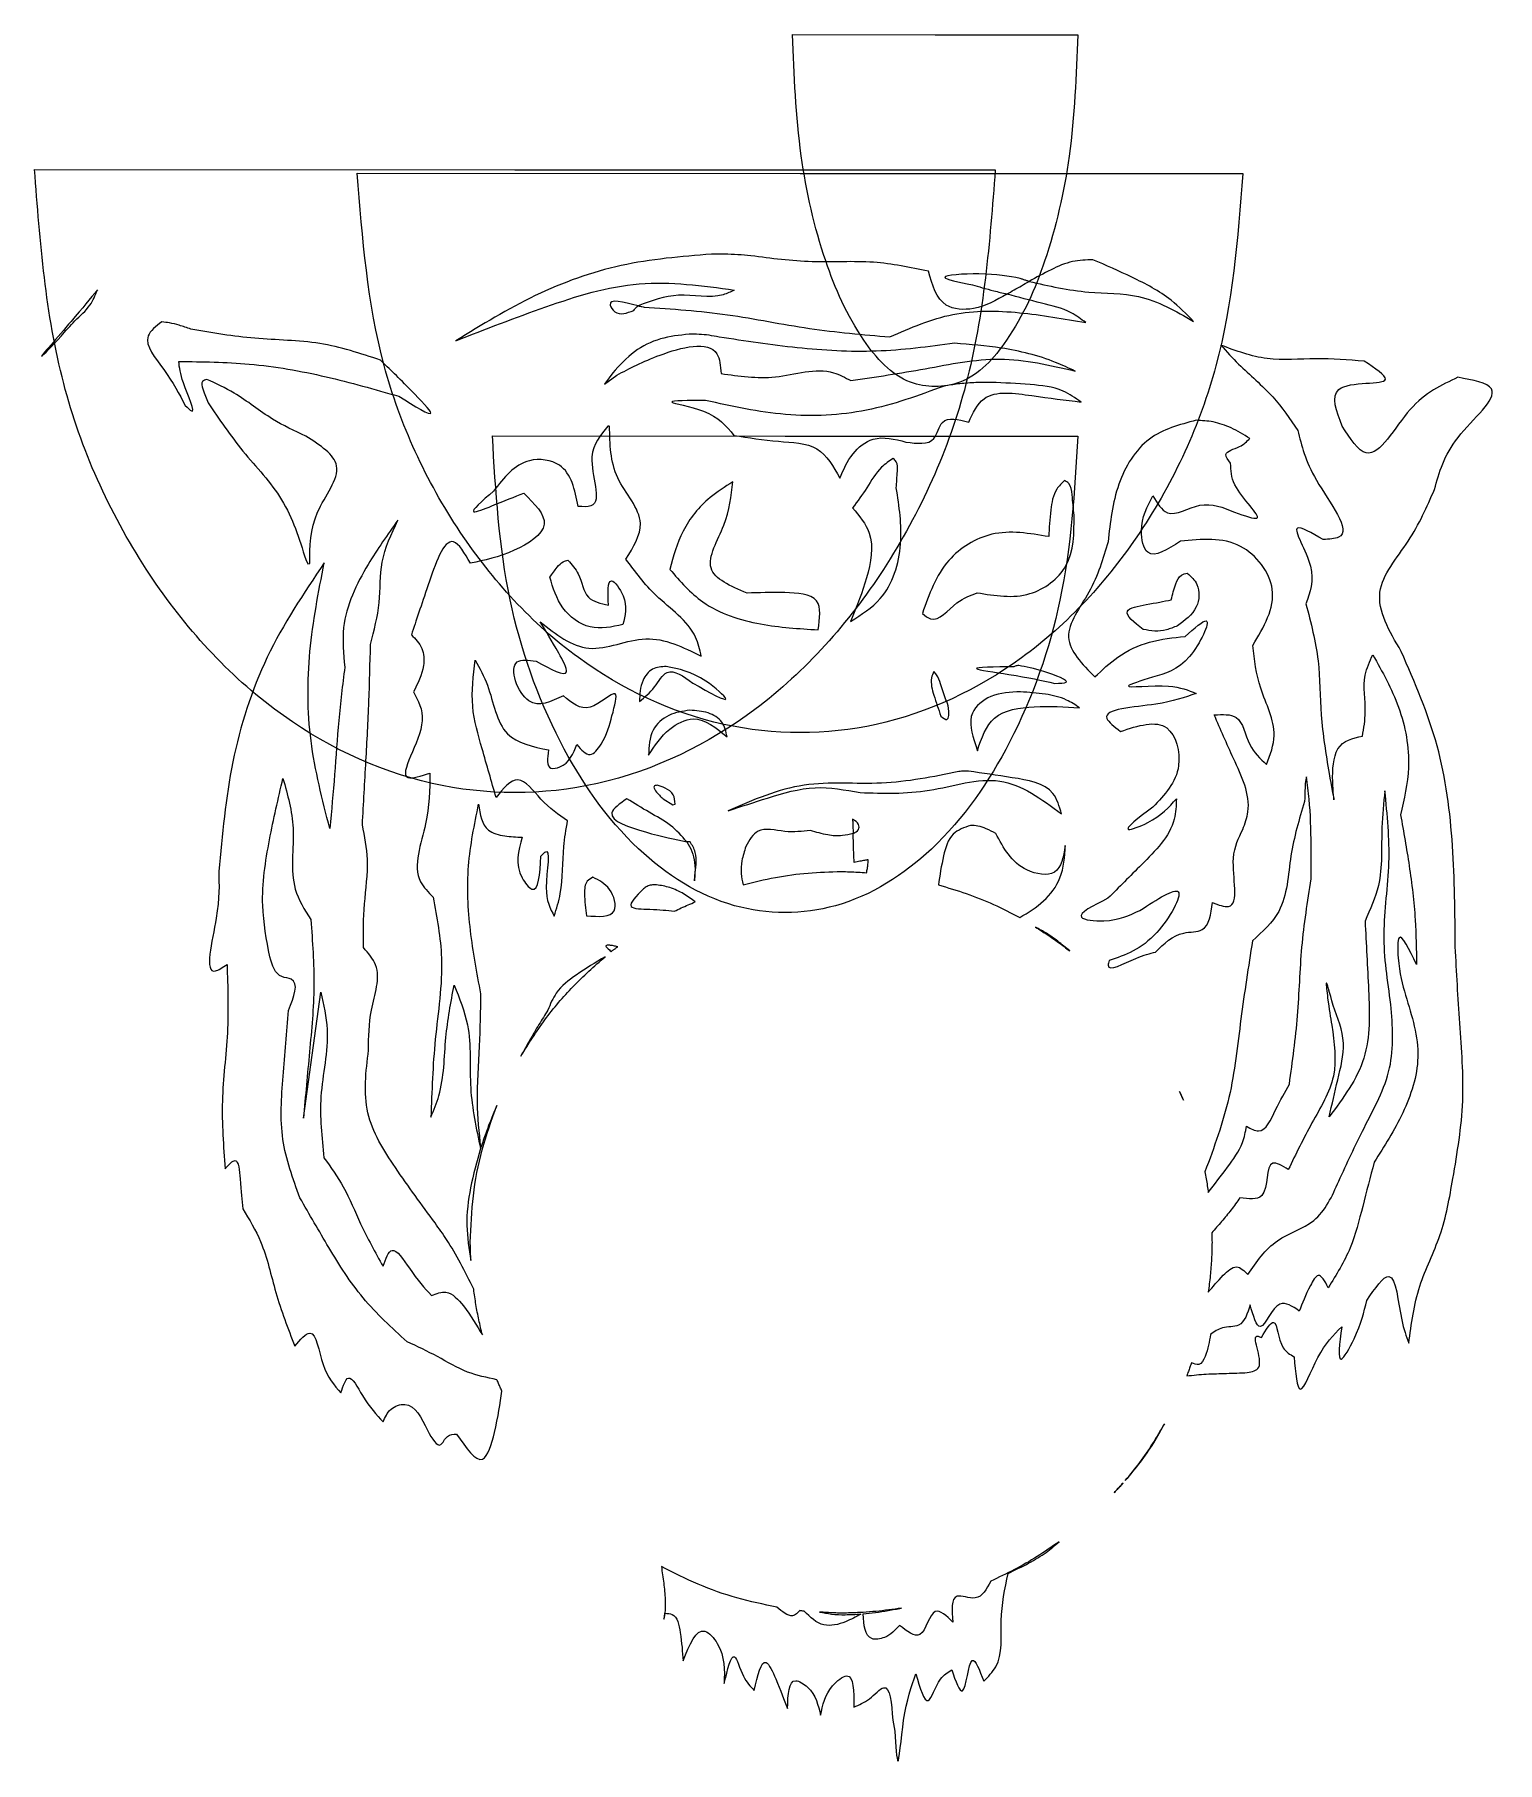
# Model space of a CAD drawing. Extents: x 17 to 174, y -3 to 182.
import ezdxf

# ---------------------------------------------------------------- set-up
doc = ezdxf.new("R2010")
doc.units = 0
doc.layers.add('Capa_1', color=7, linetype='CONTINUOUS')

msp = doc.modelspace()

# ---------------------------------------------------------------- linework, layer by layer
at = {"layer": 'Capa_1', "color": 7}
for p, q in [((98.374609, 182.264675), (113.69524, 182.234906)), ((113.69524, 182.234906), (129.015874, 182.23492)), ((16.933349, 167.773207), (68.539685, 167.720638)), ((51.60636, 167.36464), (99.180949, 167.317455)), ((68.539685, 167.720638), (120.146033, 167.720638)), ((99.180949, 167.317455), (146.75555, 167.317458)), ((89.663984, 158.673062), (89.663984, 158.673062)), ((23.688478, 154.837707), (23.688478, 154.837707)), ((121.382014, 154.379096), (121.382014, 154.379096)), ((123.774287, 155.735086), (123.774287, 155.735086)), ((81.773889, 153.115161), (81.773889, 153.115161)), ((30.609534, 151.382689), (30.609534, 151.382689)), ((87.253521, 150.061426), (87.253521, 150.061426)), ((144.388086, 148.887339), (144.388086, 148.887339)), ((35.431016, 145.21019), (35.431016, 145.210181)), ((79.048681, 145.906917), (78.166736, 144.68818)), ((78.166736, 144.68818), (79.484141, 145.661077)), ((119.709627, 144.892681), (119.709627, 144.892681)), ((78.534951, 140.179782), (78.534949, 140.17979)), ((141.736188, 140.816444), (141.736188, 140.816444)), ((66.120648, 139.135455), (97.568255, 139.095236)), ((97.568255, 139.095236), (129.015877, 139.095236)), ((109.176453, 136.708787), (109.176453, 136.708787)), ((91.946566, 134.18753), (91.946566, 134.18753)), ((127.578776, 134.360061), (127.578776, 134.360061)), ((55.967644, 130.077669), (55.967644, 130.077669)), ((46.067266, 125.847643), (46.283341, 125.406671)), ((46.283341, 125.406671), (46.501073, 125.410537)), ((74.241533, 125.776534), (74.241533, 125.776534)), ((140.776523, 124.403458), (140.776523, 124.403458)), ((104.704995, 119.430395), (104.611842, 119.199436)), ((84.803369, 114.368584), (84.803369, 114.368584)), ((113.533259, 113.823432), (113.533259, 113.823432)), ((122.663037, 114.456228), (122.663037, 114.456228)), ((122.865885, 111.631799), (122.865885, 111.631799)), ((87.343369, 109.660655), (87.343369, 109.660655)), ((118.006924, 105.960896), (118.229064, 105.313219)), ((117.264987, 103.116627), (117.264987, 103.116627)), ((153.583459, 102.511943), (153.583459, 102.511943)), ((83.812834, 101.604091), (83.812834, 101.604091)), ((162.010437, 100.994999), (162.010437, 100.994999)), ((80.574995, 100.146678), (80.574995, 100.146678)), ((84.467677, 100.155498), (85.497899, 99.48522)), ((85.497899, 99.48522), (85.7476, 99.582784)), ((104.816893, 97.936856), (104.816893, 97.936856)), ((117.499805, 97.285871), (117.499805, 97.285871)), ((87.024216, 95.515361), (87.024216, 95.515366)), ((104.878629, 96.426527), (104.878629, 96.426527)), ((76.926502, 91.708674), (76.926502, 91.708674)), ((87.877495, 91.858054), (87.877495, 91.858054)), ((83.738421, 90.9039), (83.738421, 90.9039)), ((124.475985, 86.356925), (124.475985, 86.356925)), ((78.457778, 84.42602), (78.457778, 84.42602)), ((78.233984, 83.176413), (78.233984, 83.176413)), ((45.821425, 65.828566), (47.701618, 79.352082)), ((139.930409, 68.70095), (139.930409, 68.70095)), ((138.313693, 32.984405), (138.313693, 32.984405)), ((133.875859, 26.612908), (133.875859, 26.612908)), ((126.997745, 20.30039), (126.997796, 20.30039)), ((84.662258, 12.624168), (84.662258, 12.624168)), ((109.131755, 1.134648), (109.34783, -0.063132))]:
    msp.add_line(p, q, dxfattribs=at)
for points, knots in [([(129.015874, 182.23492), (128.847578, 177.881559), (128.529853, 169.66287), (125.97969, 158.466421), (122.282777, 150.028621), (117.19251, 144.277782), (110.183333, 144.286), (105.09862, 150.044555), (101.403438, 158.488918), (98.85688, 169.690088), (98.541594, 177.910762), (98.374609, 182.264675)], [0, 0, 0, 0, 13.058941, 24.653908, 34.096868, 40.850999, 46.122117, 52.881703, 62.33066, 73.929797, 86.990248, 86.990248, 86.990248, 86.990248]), ([(120.146033, 167.720638), (119.551923, 159.956308), (118.399235, 144.892024), (109.282999, 124.59459), (95.607744, 109.081754), (78.040898, 100.475935), (58.996215, 100.486071), (41.435845, 109.1097), (27.77065, 124.635636), (18.66658, 144.94161), (17.522827, 160.008106), (16.933349, 167.773207)], [0, 0, 0, 0, 23.216324, 45.044105, 65.440759, 84.154439, 101.909783, 120.626442, 141.027294, 162.858424, 186.076033, 186.076033, 186.076033, 186.076033]), ([(146.75555, 167.317458), (146.206181, 160.34366), (145.138224, 146.78678), (136.701066, 128.541582), (124.060292, 114.62836), (107.894196, 106.956648), (90.428922, 106.965647), (74.268583, 114.653351), (61.637034, 128.578449), (53.211135, 146.831373), (52.151449, 160.390162), (51.60636, 167.36464)], [0, 0, 0, 0, 20.849219, 40.530335, 59.066301, 76.236529, 92.604736, 109.777369, 128.316757, 148.000624, 168.850903, 168.850903, 168.850903, 168.850903]), ([(89.663984, 158.673062), (86.405839, 158.405704), (79.883918, 157.870526), (70.552256, 154.504743), (64.982406, 151.072787), (62.194172, 149.35477)], [0, 0, 0, 0, 9.775113, 19.567119, 29.382418, 29.382418, 29.382418, 29.382418]), ([(93.895113, 158.490611), (93.424305, 158.53115), (92.484573, 158.612066), (91.072981, 158.672339), (90.133155, 158.672821), (89.663984, 158.673062)], [0, 0, 0, 0, 1.41755, 2.829425, 4.236848, 4.236848, 4.236848, 4.236848]), ([(112.958341, 156.844132), (111.004365, 157.245358), (106.882503, 158.091734), (100.454303, 157.625365), (96.080528, 158.202325), (93.895113, 158.490611)], [0, 0, 0, 0, 5.958138, 12.568537, 19.170043, 19.170043, 19.170043, 19.170043]), ([(130.645188, 158.072239), (129.908327, 158.048397), (128.338905, 157.997618), (126.058623, 156.991556), (124.555613, 156.164844), (123.774287, 155.735086)], [0, 0, 0, 0, 2.193158, 4.67115, 7.353924, 7.353924, 7.353924, 7.353924]), ([(141.462785, 151.448836), (140.680875, 152.240893), (138.752416, 154.194376), (134.927949, 156.198563), (132.043863, 157.460329), (130.645188, 158.072239)], [0, 0, 0, 0, 3.32407, 8.198295, 12.78791, 12.78791, 12.78791, 12.78791]), ([(121.382014, 154.379096), (120.26266, 153.716925), (118.29567, 152.553321), (114.087187, 152.817296), (113.373929, 155.361641), (112.958341, 156.844132)], [0, 0, 0, 0, 3.896317, 6.846825, 10.966127, 10.966127, 10.966127, 10.966127]), ([(122.83998, 156.05424), (121.590647, 156.291417), (119.312178, 156.723967), (112.969441, 156.313308), (116.218231, 155.67036), (117.696036, 155.377897)], [0, 0, 0, 0, 4.475046, 8.16136, 11.237423, 11.237423, 11.237423, 11.237423]), ([(123.774287, 155.735086), (123.671871, 155.768393), (123.465314, 155.835568), (123.153619, 155.941308), (122.945281, 156.016324), (122.83998, 156.05424)], [0, 0, 0, 0, 0.323087, 0.651617, 0.987371, 0.987371, 0.987371, 0.987371]), ([(23.688478, 154.837707), (22.904419, 153.878295), (21.250486, 151.854464), (16.238806, 146.120688), (18.820495, 148.828524), (19.805717, 149.861887)], [0, 0, 0, 0, 4.421275, 9.326458, 12.353578, 12.353578, 12.353578, 12.353578]), ([(19.805717, 149.861887), (20.278612, 150.420326), (21.252048, 151.569853), (22.922351, 152.960131), (23.454039, 154.26316), (23.688478, 154.837707)], [0, 0, 0, 0, 2.200104, 4.528831, 6.365478, 6.365478, 6.365478, 6.365478]), ([(62.194172, 149.35477), (65.388074, 150.604456), (71.781941, 153.106201), (81.813874, 156.236469), (88.692786, 155.280234), (92.114136, 154.804633)], [0, 0, 0, 0, 10.325964, 20.671528, 30.908741, 30.908741, 30.908741, 30.908741]), ([(92.114136, 154.804633), (91.720252, 154.617825), (89.866827, 153.738793), (86.145822, 154.751979), (83.200608, 153.649314), (81.773889, 153.115161)], [0, 0, 0, 0, 1.292812, 6.083352, 10.584355, 10.584355, 10.584355, 10.584355]), ([(117.696036, 155.377897), (118.04551, 155.271957), (118.808027, 155.040807), (120.040172, 154.719515), (120.920244, 154.496245), (121.382014, 154.379096)], [0, 0, 0, 0, 1.095439, 2.39014, 3.819382, 3.819382, 3.819382, 3.819382]), ([(121.382014, 154.379096), (121.645317, 154.525818), (122.176273, 154.821686), (122.971476, 155.277616), (123.505987, 155.582199), (123.774287, 155.735086)], [0, 0, 0, 0, 0.904261, 1.823459, 2.74987, 2.74987, 2.74987, 2.74987]), ([(129.878997, 151.307172), (129.370684, 151.688335), (127.962526, 152.744256), (124.936281, 153.424639), (122.62271, 154.045922), (121.382014, 154.379096)], [0, 0, 0, 0, 1.891105, 5.238852, 9.110258, 9.110258, 9.110258, 9.110258]), ([(123.774287, 155.735086), (125.89237, 155.256121), (129.761247, 154.381247), (136.033056, 154.548743), (139.54418, 152.544194), (141.462785, 151.448836)], [0, 0, 0, 0, 6.512154, 11.895061, 18.380179, 18.380179, 18.380179, 18.380179]), ([(81.773889, 153.115161), (80.191841, 153.531429), (78.147935, 154.069221), (79.518642, 151.929739), (80.572029, 152.339158), (81.309216, 152.62568)], [0, 0, 0, 0, 2.984993, 3.856421, 5.888064, 5.888064, 5.888064, 5.888064]), ([(81.309216, 152.62568), (81.352232, 152.685187), (81.439273, 152.805597), (81.596354, 152.96904), (81.714119, 153.065967), (81.773889, 153.115161)], [0, 0, 0, 0, 0.220091, 0.445343, 0.677489, 0.677489, 0.677489, 0.677489]), ([(81.773889, 153.115161), (81.843265, 153.101816), (81.983057, 153.074927), (82.198198, 153.033434), (82.343267, 153.001916), (82.418259, 152.985624)], [0, 0, 0, 0, 0.211945, 0.42707, 0.657286, 0.657286, 0.657286, 0.657286]), ([(82.418259, 152.985624), (85.418545, 152.777204), (91.386441, 152.362635), (100.090444, 150.519768), (105.945142, 150.02036), (108.836906, 149.773692)], [0, 0, 0, 0, 9.012274, 17.926394, 26.626393, 26.626393, 26.626393, 26.626393]), ([(108.836906, 149.773692), (111.051295, 150.747519), (115.470963, 152.691166), (122.812187, 152.560346), (127.515609, 151.726277), (129.878997, 151.307172)], [0, 0, 0, 0, 7.176436, 14.323341, 21.541572, 21.541572, 21.541572, 21.541572]), ([(30.609534, 151.382689), (29.974771, 150.908364), (28.135034, 149.533626), (31.249608, 145.975818), (32.474005, 143.634624), (33.122526, 142.394574)], [0, 0, 0, 0, 2.103733, 6.097255, 10.594544, 10.594544, 10.594544, 10.594544]), ([(33.722798, 150.611539), (33.304905, 150.7551), (32.552041, 151.013736), (31.5119, 151.288955), (30.884312, 151.354146), (30.609534, 151.382689)], [0, 0, 0, 0, 1.325994, 2.388874, 3.216677, 3.216677, 3.216677, 3.216677]), ([(54.098472, 147.2822), (51.945079, 147.992513), (47.562166, 149.438248), (40.59072, 149.418786), (36.007096, 150.214825), (33.722798, 150.611539)], [0, 0, 0, 0, 6.758384, 13.755688, 20.707261, 20.707261, 20.707261, 20.707261]), ([(87.253521, 150.061426), (86.216263, 149.951683), (84.14691, 149.732743), (81.220385, 148.304953), (79.785456, 146.720478), (79.048681, 145.906917)], [0, 0, 0, 0, 3.115483, 6.21546, 9.486927, 9.486927, 9.486927, 9.486927]), ([(79.484141, 145.661077), (80.866358, 146.392926), (83.896258, 147.997181), (90.378963, 149.696932), (90.622726, 146.64162), (90.686489, 145.842424)], [0, 0, 0, 0, 5.124029, 11.232165, 13.395882, 13.395882, 13.395882, 13.395882]), ([(90.481438, 149.756604), (90.120826, 149.825286), (89.405652, 149.961497), (88.325275, 150.065647), (87.608909, 150.062826), (87.253521, 150.061426)], [0, 0, 0, 0, 1.100971, 2.183474, 3.249214, 3.249214, 3.249214, 3.249214]), ([(115.778909, 149.087429), (112.976265, 148.717035), (107.361969, 147.975057), (98.859567, 148.478338), (93.271917, 149.330855), (90.481438, 149.756604)], [0, 0, 0, 0, 8.463808, 16.954815, 25.425507, 25.425507, 25.425507, 25.425507]), ([(128.729161, 146.108111), (128.034307, 146.42891), (125.510819, 147.593949), (121.13402, 148.672614), (117.452925, 148.957757), (115.778909, 149.087429)], [0, 0, 0, 0, 2.294773, 8.333886, 13.370844, 13.370844, 13.370844, 13.370844]), ([(144.388086, 148.887339), (145.011272, 148.201418), (146.777774, 146.257083), (149.993693, 143.620421), (151.808806, 140.971263), (152.658521, 139.731102)], [0, 0, 0, 0, 2.779894, 7.879975, 12.368923, 12.368923, 12.368923, 12.368923]), ([(159.795103, 147.16424), (158.069835, 147.305069), (154.601821, 147.588154), (149.324148, 147.045206), (146.024913, 148.276477), (144.388086, 148.887339)], [0, 0, 0, 0, 5.197955, 10.448573, 15.618391, 15.618391, 15.618391, 15.618391]), ([(33.122526, 142.394574), (33.379587, 142.143582), (34.555477, 140.995449), (32.673614, 144.96503), (32.501026, 146.483004), (32.426893, 147.135024)], [0, 0, 0, 0, 0.876531, 4.009571, 6.368594, 6.368594, 6.368594, 6.368594]), ([(32.426893, 147.135024), (34.955106, 147.108331), (40.273725, 147.052175), (48.196358, 145.647794), (53.468695, 144.137379), (56.061901, 143.394479)], [0, 0, 0, 0, 7.575214, 15.936032, 24.028701, 24.028701, 24.028701, 24.028701]), ([(56.061901, 143.394479), (57.784218, 142.331009), (60.913617, 140.398715), (56.687878, 144.762849), (55.064801, 146.342015), (54.098472, 147.2822)], [0, 0, 0, 0, 3.894607, 7.076382, 11.757995, 11.757995, 11.757995, 11.757995]), ([(104.632785, 145.074582), (107.292875, 145.472398), (112.603543, 146.266606), (120.68083, 147.988866), (126.03082, 146.738666), (128.729161, 146.108111)], [0, 0, 0, 0, 8.093785, 16.158629, 24.365489, 24.365489, 24.365489, 24.365489]), ([(157.419918, 140.190814), (156.792462, 141.794502), (155.353574, 145.472093), (164.129002, 144.283672), (160.961097, 146.389251), (159.795103, 147.16424)], [0, 0, 0, 0, 3.957372, 9.075081, 12.055842, 12.055842, 12.055842, 12.055842]), ([(35.431016, 145.210181), (35.255133, 145.153216), (34.795551, 145.004364), (35.079702, 143.831503), (35.375572, 143.15327), (35.572127, 142.702702)], [0, 0, 0, 0, 0.496267, 1.296741, 2.88095, 2.88095, 2.88095, 2.88095]), ([(46.079393, 139.107685), (44.860981, 139.676022), (42.134293, 140.947906), (38.948398, 143.599867), (36.433117, 144.751409), (35.431016, 145.21019)], [0, 0, 0, 0, 4.021307, 8.999298, 12.295962, 12.295962, 12.295962, 12.295962]), ([(90.686489, 145.842424), (92.616613, 145.559027), (96.612054, 144.972382), (101.537996, 146.756358), (104.021728, 145.406644), (104.632785, 145.074582)], [0, 0, 0, 0, 5.852509, 12.114952, 14.158398, 14.158398, 14.158398, 14.158398]), ([(119.709627, 144.892681), (119.088011, 144.885229), (117.892873, 144.870902), (116.201012, 144.753264), (115.143326, 144.57713), (114.651674, 144.495256)], [0, 0, 0, 0, 1.865023, 3.585753, 5.080365, 5.080365, 5.080365, 5.080365]), ([(129.364161, 142.776015), (128.739173, 143.214022), (127.118997, 144.34948), (123.676095, 144.70885), (121.097149, 144.828375), (119.709627, 144.892681)], [0, 0, 0, 0, 2.262357, 5.864771, 10.060114, 10.060114, 10.060114, 10.060114]), ([(169.854231, 145.435629), (168.090166, 144.608172), (164.432184, 142.892348), (160.620035, 135.206774), (158.28169, 138.848642), (157.419918, 140.190814)], [0, 0, 0, 0, 6.17914, 12.813125, 16.684917, 16.684917, 16.684917, 16.684917]), ([(167.339589, 133.381653), (167.841547, 135.2112), (168.858528, 138.917911), (175.701402, 144.349529), (171.453159, 145.138631), (169.854231, 145.435629)], [0, 0, 0, 0, 6.146201, 12.452367, 16.258297, 16.258297, 16.258297, 16.258297]), ([(114.651674, 144.495256), (111.911154, 143.484971), (106.436715, 141.466836), (97.561834, 141.0622), (91.874782, 142.319104), (89.02678, 142.948546)], [0, 0, 0, 0, 8.725492, 17.429963, 26.161878, 26.161878, 26.161878, 26.161878]), ([(117.290342, 140.609739), (117.751163, 141.592954), (118.998929, 144.255207), (124.352376, 143.390605), (127.672879, 142.983415), (129.364161, 142.776015)], [0, 0, 0, 0, 3.01011, 8.150477, 13.48666, 13.48666, 13.48666, 13.48666]), ([(35.572127, 142.702702), (36.76617, 140.935617), (39.206133, 137.324675), (43.990107, 132.483738), (45.366504, 128.086432), (46.067266, 125.847643)], [0, 0, 0, 0, 6.404714, 13.087691, 20.019197, 20.019197, 20.019197, 20.019197]), ([(89.02678, 142.948546), (87.175434, 142.935151), (83.522975, 142.908726), (89.729984, 142.000007), (91.250653, 140.18475), (92.077204, 139.198078)], [0, 0, 0, 0, 3.615403, 7.132708, 11.321092, 11.321092, 11.321092, 11.321092]), ([(110.556698, 138.482599), (111.751341, 138.315381), (113.723356, 138.039353), (114.271331, 141.39162), (116.17069, 140.899713), (117.290342, 140.609739)], [0, 0, 0, 0, 3.013353, 4.974186, 7.78992, 7.78992, 7.78992, 7.78992]), ([(78.534949, 140.17979), (77.718296, 139.224556), (75.746133, 136.917726), (78.350765, 131.366099), (75.855863, 131.530403), (75.341206, 131.564297)], [0, 0, 0, 0, 3.719996, 8.98355, 10.351525, 10.351525, 10.351525, 10.351525]), ([(78.706379, 140.166009), (78.686958, 140.168494), (78.648597, 140.173401), (78.591389, 140.177919), (78.553628, 140.179165), (78.534951, 140.179782)], [0, 0, 0, 0, 0.058731, 0.116012, 0.172068, 0.172068, 0.172068, 0.172068]), ([(80.463652, 125.90111), (81.266768, 127.197276), (83.128611, 130.20215), (78.810897, 134.530533), (78.741522, 138.271124), (78.706379, 140.166009)], [0, 0, 0, 0, 4.141202, 9.600453, 15.205169, 15.205169, 15.205169, 15.205169]), ([(141.736188, 140.816444), (139.938747, 140.33771), (136.188924, 139.338974), (132.92832, 133.871502), (132.493543, 129.847117), (132.268516, 127.764217)], [0, 0, 0, 0, 5.400503, 11.266535, 17.559843, 17.559843, 17.559843, 17.559843]), ([(147.500797, 138.866244), (146.840177, 139.268982), (145.601818, 140.02393), (143.631508, 140.707322), (142.345285, 140.781376), (141.736188, 140.816444)], [0, 0, 0, 0, 2.318609, 4.346324, 6.170323, 6.170323, 6.170323, 6.170323]), ([(152.658521, 139.731102), (153.050655, 138.101414), (153.894479, 134.594522), (159.148633, 128.193234), (156.013369, 128.038031), (155.381523, 128.006753)], [0, 0, 0, 0, 5.709051, 12.28519, 13.944966, 13.944966, 13.944966, 13.944966]), ([(46.501073, 125.410537), (46.513489, 127.252338), (46.537889, 130.871527), (50.967179, 135.995246), (47.619695, 138.126853), (46.079393, 139.107685)], [0, 0, 0, 0, 5.586947, 10.978506, 15.573851, 15.573851, 15.573851, 15.573851]), ([(129.015877, 139.095236), (128.661558, 133.181766), (127.983259, 121.861169), (122.58361, 106.522715), (114.496888, 94.675931), (103.689018, 87.680169), (91.420577, 87.688817), (80.618331, 94.697793), (72.537679, 106.553783), (67.145204, 121.898569), (66.472182, 133.221325), (66.120648, 139.135455)], [0, 0, 0, 0, 17.702282, 33.888806, 48.129657, 60.113815, 70.933478, 82.921818, 97.168073, 113.358658, 131.062453, 131.062453, 131.062453, 131.062453]), ([(92.077204, 139.198078), (93.634608, 138.943935), (96.550646, 138.468087), (101.331527, 138.399449), (102.753498, 135.833653), (103.444918, 134.586058)], [0, 0, 0, 0, 4.829455, 9.042531, 13.029941, 13.029941, 13.029941, 13.029941]), ([(103.444918, 134.586058), (103.837773, 135.498488), (104.58351, 137.230506), (107.207118, 139.34202), (109.3407, 138.794595), (110.556698, 138.482599)], [0, 0, 0, 0, 2.976792, 5.650689, 9.194183, 9.194183, 9.194183, 9.194183]), ([(145.432639, 136.190644), (145.160119, 136.539522), (144.460432, 137.435257), (146.502011, 137.841214), (147.18791, 138.545136), (147.500797, 138.866244)], [0, 0, 0, 0, 1.077937, 2.767576, 4.184859, 4.184859, 4.184859, 4.184859]), ([(75.341206, 131.564297), (74.98073, 133.339116), (74.37868, 136.30333), (69.174022, 137.00065), (67.358467, 134.645045), (66.253871, 133.211879)], [0, 0, 0, 0, 4.853771, 8.106524, 13.160236, 13.160236, 13.160236, 13.160236]), ([(109.176453, 136.708787), (108.743347, 136.417812), (107.549417, 135.615692), (106.405881, 133.542713), (105.34711, 132.10828), (104.825159, 131.401136)], [0, 0, 0, 0, 1.549596, 4.271717, 6.918439, 6.918439, 6.918439, 6.918439]), ([(109.518207, 133.555284), (109.555973, 134.135767), (109.615147, 135.045302), (109.686354, 136.256104), (109.300332, 136.598809), (109.176453, 136.708787)], [0, 0, 0, 0, 1.795776, 2.813725, 3.294772, 3.294772, 3.294772, 3.294772]), ([(145.853215, 130.945832), (146.929363, 130.558526), (149.865429, 129.501834), (145.533164, 133.376994), (145.458852, 135.456962), (145.432639, 136.190644)], [0, 0, 0, 0, 2.483379, 6.775432, 9.114462, 9.114462, 9.114462, 9.114462]), ([(91.946566, 134.18753), (91.106436, 133.662696), (88.95493, 132.318638), (86.368091, 129.096031), (85.56839, 126.195374), (85.181502, 124.792064)], [0, 0, 0, 0, 2.966508, 7.596987, 11.936666, 11.936666, 11.936666, 11.936666]), ([(93.481703, 122.24986), (91.721967, 122.989325), (88.172849, 124.480714), (91.428435, 129.623751), (91.774511, 132.67204), (91.946566, 134.18753)], [0, 0, 0, 0, 4.718335, 9.516158, 14.2598, 14.2598, 14.2598, 14.2598]), ([(127.578776, 134.360061), (127.279486, 134.061777), (126.420438, 133.205616), (126.027464, 130.974123), (125.939484, 129.258838), (125.890954, 128.312676)], [0, 0, 0, 0, 1.248407, 3.583288, 6.455615, 6.455615, 6.455615, 6.455615]), ([(128.616716, 130.611797), (128.550945, 131.325748), (128.44793, 132.443985), (128.285338, 133.930296), (127.747444, 134.257469), (127.578776, 134.360061)], [0, 0, 0, 0, 2.216196, 3.471151, 4.044432, 4.044432, 4.044432, 4.044432]), ([(69.482891, 132.989739), (70.645617, 131.84664), (73.051545, 129.481325), (68.088737, 126.343783), (65.268532, 125.772077), (63.762379, 125.466753)], [0, 0, 0, 0, 3.996085, 8.268751, 13.166035, 13.166035, 13.166035, 13.166035]), ([(66.253871, 133.211879), (65.020705, 132.148134), (62.972323, 130.381173), (66.94346, 131.966207), (68.48725, 132.58844), (69.482891, 132.989739)], [0, 0, 0, 0, 3.068984, 5.097816, 8.782932, 8.782932, 8.782932, 8.782932]), ([(104.611842, 119.199436), (105.769991, 119.931248), (108.729243, 121.801143), (110.450576, 127.523746), (109.825216, 131.569227), (109.518207, 133.555284)], [0, 0, 0, 0, 4.027074, 10.289799, 16.329414, 16.329414, 16.329414, 16.329414]), ([(140.035689, 127.812725), (138.656061, 126.922109), (136.379624, 125.452559), (135.503619, 129.72007), (136.477708, 131.562255), (137.085036, 132.710824)], [0, 0, 0, 0, 3.692298, 6.092431, 10.066856, 10.066856, 10.066856, 10.066856]), ([(137.085036, 132.710824), (137.547483, 131.914876), (138.698722, 129.933403), (142.29282, 132.40249), (144.641934, 131.441401), (145.853215, 130.945832)], [0, 0, 0, 0, 2.397989, 5.969668, 9.771899, 9.771899, 9.771899, 9.771899]), ([(163.76716, 115.983093), (162.488467, 118.15235), (160.028885, 122.324944), (164.876576, 127.77578), (166.519826, 131.515855), (167.339589, 133.381653)], [0, 0, 0, 0, 6.77379, 13.02947, 19.256849, 19.256849, 19.256849, 19.256849]), ([(55.967644, 130.077669), (54.867711, 128.528787), (52.375064, 125.018742), (49.754407, 119.593098), (50.123825, 115.725336), (50.26036, 114.295824)], [0, 0, 0, 0, 5.734122, 12.994557, 17.251246, 17.251246, 17.251246, 17.251246]), ([(53.028012, 116.736053), (53.414981, 118.224882), (54.16669, 121.117016), (53.938327, 125.80044), (55.267861, 128.602722), (55.967644, 130.077669)], [0, 0, 0, 0, 4.599849, 8.93546, 13.753231, 13.753231, 13.753231, 13.753231]), ([(104.825159, 131.401136), (105.544814, 130.542403), (107.333584, 128.407938), (106.465286, 123.778877), (105.289651, 120.874682), (104.704995, 119.430395)], [0, 0, 0, 0, 3.235865, 8.043058, 12.798815, 12.798815, 12.798815, 12.798815]), ([(118.21418, 122.284587), (120.131464, 121.964762), (123.700506, 121.369405), (128.628789, 125.035485), (128.620903, 128.677769), (128.616716, 130.611797)], [0, 0, 0, 0, 5.655895, 10.528498, 16.045091, 16.045091, 16.045091, 16.045091]), ([(125.890954, 128.312676), (123.824743, 128.666872), (119.935131, 129.333641), (114.376757, 125.884321), (113.0403, 122.099185), (112.316175, 120.048306)], [0, 0, 0, 0, 6.115165, 11.511708, 17.893494, 17.893494, 17.893494, 17.893494]), ([(147.805069, 116.618093), (149.000263, 118.614316), (151.264749, 122.396482), (146.577887, 128.490768), (142.306883, 128.048115), (140.035689, 127.812725)], [0, 0, 0, 0, 6.396389, 12.118991, 18.618174, 18.618174, 18.618174, 18.618174]), ([(155.381523, 128.006753), (154.155409, 128.71271), (151.176754, 130.427725), (154.900654, 124.83497), (153.975522, 122.313817), (153.526685, 121.090655)], [0, 0, 0, 0, 3.023716, 7.345653, 11.418433, 11.418433, 11.418433, 11.418433]), ([(63.762379, 125.466753), (63.142755, 126.533991), (61.385477, 129.560722), (58.957348, 122.343839), (57.936515, 119.317058), (57.41293, 117.764621)], [0, 0, 0, 0, 2.926536, 8.299776, 13.957628, 13.957628, 13.957628, 13.957628]), ([(132.268516, 127.764217), (131.733804, 125.954736), (130.711828, 122.496346), (126.685125, 117.451496), (129.475904, 114.621279), (130.846932, 113.230876)], [0, 0, 0, 0, 5.811969, 11.108191, 16.222658, 16.222658, 16.222658, 16.222658]), ([(48.054395, 125.500927), (45.846685, 122.208836), (41.431505, 115.625014), (37.820532, 104.154863), (37.085904, 96.276124), (36.718105, 92.33155)], [0, 0, 0, 0, 11.84437, 23.687446, 35.561863, 35.561863, 35.561863, 35.561863]), ([(48.650813, 96.955143), (47.84794, 100.074079), (46.244528, 106.302888), (46.212557, 116.04003), (47.439692, 122.343407), (48.054395, 125.500927)], [0, 0, 0, 0, 9.633867, 19.239734, 28.881212, 28.881212, 28.881212, 28.881212]), ([(72.290229, 123.950909), (72.547069, 124.313318), (72.969005, 124.908681), (73.604094, 125.626099), (74.065745, 125.735048), (74.241533, 125.776534)], [0, 0, 0, 0, 1.347044, 2.212917, 2.745375, 2.745375, 2.745375, 2.745375]), ([(74.241533, 125.776534), (74.657229, 125.320891), (75.686321, 124.192905), (75.953118, 121.50374), (77.758348, 121.131045), (78.586762, 120.960017)], [0, 0, 0, 0, 1.844321, 4.565781, 6.873783, 6.873783, 6.873783, 6.873783]), ([(88.567068, 115.467157), (88.402278, 116.166961), (87.758132, 118.902415), (83.688487, 121.537499), (81.468586, 124.541307), (80.463652, 125.90111)], [0, 0, 0, 0, 2.118979, 8.282838, 13.38114, 13.38114, 13.38114, 13.38114]), ([(85.181502, 124.792064), (86.287519, 123.522004), (88.866227, 120.560827), (94.793194, 118.679983), (99.050414, 118.425977), (101.108868, 118.30316)], [0, 0, 0, 0, 4.981799, 11.615191, 17.82528, 17.82528, 17.82528, 17.82528]), ([(139.054527, 121.511231), (139.192265, 122.088038), (139.412985, 123.012345), (139.966184, 124.201885), (140.555269, 124.348421), (140.776523, 124.403458)], [0, 0, 0, 0, 1.819184, 2.915159, 3.574397, 3.574397, 3.574397, 3.574397]), ([(140.776523, 124.403458), (141.185308, 124.026395), (142.19959, 123.090823), (142.002229, 120.370576), (140.522705, 119.303469), (139.714331, 118.720428)], [0, 0, 0, 0, 1.617433, 4.013193, 6.898794, 6.898794, 6.898794, 6.898794]), ([(80.151111, 118.859886), (78.955932, 118.605871), (76.5464, 118.093766), (73.330226, 120.486718), (72.636421, 122.797755), (72.290229, 123.950909)], [0, 0, 0, 0, 3.528011, 7.112622, 10.68259, 10.68259, 10.68259, 10.68259]), ([(78.586762, 120.960017), (78.534108, 122.269462), (78.440311, 124.602124), (80.804061, 121.451096), (80.396471, 119.833588), (80.151111, 118.859886)], [0, 0, 0, 0, 2.615918, 4.660029, 7.751576, 7.751576, 7.751576, 7.751576]), ([(101.108868, 118.30316), (101.290845, 119.520656), (101.678244, 122.112504), (97.123903, 122.357786), (94.751526, 122.287488), (93.481703, 122.24986)], [0, 0, 0, 0, 3.118471, 6.638707, 10.693001, 10.693001, 10.693001, 10.693001]), ([(112.316175, 120.048306), (112.607446, 119.808781), (113.824769, 118.807717), (115.756321, 121.357839), (117.482446, 122.008683), (118.21418, 122.284587)], [0, 0, 0, 0, 1.043022, 4.359162, 6.799383, 6.799383, 6.799383, 6.799383]), ([(136.038277, 118.341192), (135.07833, 119.085978), (133.316793, 120.452688), (136.800173, 121.089896), (138.247009, 121.360307), (139.054527, 121.511231)], [0, 0, 0, 0, 2.585857, 4.745139, 7.472504, 7.472504, 7.472504, 7.472504]), ([(153.526685, 121.090655), (154.054917, 119.06471), (155.074392, 115.154685), (155.005429, 108.965888), (155.667137, 104.952283), (156.013215, 102.853144)], [0, 0, 0, 0, 6.251663, 12.065558, 18.440272, 18.440272, 18.440272, 18.440272]), ([(70.811873, 114.935783), (72.380869, 114.086338), (74.934133, 112.704016), (72.814791, 116.623442), (71.870705, 118.158046), (71.264972, 119.142661)], [0, 0, 0, 0, 3.465893, 5.64013, 9.532546, 9.532546, 9.532546, 9.532546]), ([(71.264972, 119.142661), (72.947717, 117.816463), (76.385196, 115.107333), (82.717813, 118.36401), (86.610714, 116.436044), (88.567068, 115.467157)], [0, 0, 0, 0, 5.935427, 12.12477, 18.377417, 18.377417, 18.377417, 18.377417]), ([(140.547217, 117.589886), (141.525209, 118.465828), (143.974905, 120.65991), (141.013843, 114.297411), (138.393809, 113.582723), (137.03322, 113.211583)], [0, 0, 0, 0, 2.803866, 7.023186, 11.581356, 11.581356, 11.581356, 11.581356]), ([(57.41293, 117.764621), (57.85613, 117.313773), (58.748559, 116.405946), (58.846213, 113.997459), (58.103353, 112.533103), (57.643889, 111.627391)], [0, 0, 0, 0, 1.8384, 3.701805, 6.722893, 6.722893, 6.722893, 6.722893]), ([(130.846932, 113.230876), (131.63682, 113.986294), (133.337948, 115.613184), (136.716806, 117.192835), (139.259529, 117.456407), (140.547217, 117.589886)], [0, 0, 0, 0, 3.267291, 7.036536, 10.903844, 10.903844, 10.903844, 10.903844]), ([(139.714331, 118.720428), (139.325246, 118.563931), (138.547062, 118.250929), (137.276387, 118.102123), (136.451027, 118.261494), (136.038277, 118.341192)], [0, 0, 0, 0, 1.255404, 2.510858, 3.766735, 3.766735, 3.766735, 3.766735]), ([(52.151029, 97.354772), (52.281379, 99.638067), (52.533098, 104.04734), (52.874622, 110.506298), (52.977526, 114.685642), (53.028012, 116.736053)], [0, 0, 0, 0, 6.861145, 13.249562, 19.402359, 19.402359, 19.402359, 19.402359]), ([(73.743789, 111.22335), (72.425343, 110.585392), (69.570855, 109.204186), (67.478032, 115.401317), (70.010446, 115.047693), (70.811873, 114.935783)], [0, 0, 0, 0, 3.746013, 8.11027, 10.130871, 10.130871, 10.130871, 10.130871]), ([(149.29776, 103.829348), (149.69249, 104.874183), (150.730969, 107.622993), (148.388593, 111.800037), (147.991654, 115.077492), (147.805069, 116.618093)], [0, 0, 0, 0, 3.231418, 8.501402, 13.175914, 13.175914, 13.175914, 13.175914]), ([(159.598871, 106.889145), (159.7436, 107.742689), (160.109245, 109.899081), (159.48243, 112.956074), (160.376629, 114.898397), (160.70902, 115.620395)], [0, 0, 0, 0, 2.593554, 6.552352, 8.894553, 8.894553, 8.894553, 8.894553]), ([(160.70902, 115.620395), (161.730966, 113.792827), (163.823174, 110.051286), (164.951317, 103.940222), (164.079784, 100.099053), (163.695504, 98.40539)], [0, 0, 0, 0, 6.26847, 12.833301, 18.010755, 18.010755, 18.010755, 18.010755]), ([(169.570908, 84.236951), (169.54118, 87.85677), (169.481742, 95.094344), (168.110929, 105.980704), (165.214428, 112.650473), (163.76716, 115.983093)], [0, 0, 0, 0, 10.86968, 21.733159, 32.581897, 32.581897, 32.581897, 32.581897]), ([(50.26036, 114.295824), (50.023362, 112.382637), (49.547776, 108.543442), (49.202036, 102.745749), (48.83449, 98.884674), (48.650813, 96.955143)], [0, 0, 0, 0, 5.781932, 11.602607, 17.417214, 17.417214, 17.417214, 17.417214]), ([(66.515702, 100.270701), (66.020249, 102.014563), (65.100534, 105.251717), (63.67295, 110.150092), (64.062276, 113.37498), (64.262883, 115.036658)], [0, 0, 0, 0, 5.455504, 10.127119, 15.093005, 15.093005, 15.093005, 15.093005]), ([(64.262883, 115.036658), (64.744166, 114.171705), (66.127606, 111.68541), (66.753446, 106.531604), (70.461494, 105.7511), (72.156839, 105.394248)], [0, 0, 0, 0, 3.004632, 8.636782, 13.380871, 13.380871, 13.380871, 13.380871]), ([(84.803369, 114.368584), (84.285866, 114.330414), (83.226798, 114.2523), (81.995688, 112.693571), (81.948254, 111.37767), (81.919961, 110.592758)], [0, 0, 0, 0, 1.498992, 3.067675, 5.386511, 5.386511, 5.386511, 5.386511]), ([(81.919961, 110.592758), (82.481949, 111.056279), (83.556368, 111.942446), (84.942569, 114.544796), (86.646242, 113.30429), (87.657009, 112.568314)], [0, 0, 0, 0, 2.25143, 4.304327, 7.29896, 7.29896, 7.29896, 7.29896]), ([(87.657009, 112.568314), (89.471317, 111.559258), (92.60968, 109.813807), (88.326781, 113.676714), (86.143417, 114.105447), (84.803369, 114.368584)], [0, 0, 0, 0, 3.911973, 6.766873, 11.303365, 11.303365, 11.303365, 11.303365]), ([(113.533259, 113.823432), (113.441361, 113.593153), (113.115946, 112.777714), (113.59413, 111.085492), (114.042346, 109.771893), (114.292834, 109.037782)], [0, 0, 0, 0, 0.733419, 2.597091, 4.958046, 4.958046, 4.958046, 4.958046]), ([(114.846255, 110.77907), (114.659057, 111.347551), (114.36088, 112.253049), (114.002993, 113.341881), (113.642401, 113.711544), (113.533259, 113.823432)], [0, 0, 0, 0, 1.808696, 2.880957, 3.346376, 3.346376, 3.346376, 3.346376]), ([(122.155368, 114.329999), (120.068844, 114.31265), (116.152609, 114.280087), (122.756849, 113.397427), (125.149997, 112.859378), (126.557374, 112.542959)], [0, 0, 0, 0, 4.027954, 7.560141, 12.603011, 12.603011, 12.603011, 12.603011]), ([(122.663037, 114.456228), (122.596214, 114.451711), (122.471122, 114.443255), (122.296908, 114.405791), (122.200277, 114.354047), (122.155368, 114.329999)], [0, 0, 0, 0, 0.201049, 0.376355, 0.528572, 0.528572, 0.528572, 0.528572]), ([(126.557374, 112.542959), (127.093878, 112.553123), (128.760347, 112.584693), (124.916382, 114.086672), (123.443367, 114.328252), (122.663037, 114.456228)], [0, 0, 0, 0, 1.216408, 3.77836, 6.664469, 6.664469, 6.664469, 6.664469]), ([(57.643889, 111.627391), (58.15795, 110.68555), (59.67106, 107.913294), (54.990224, 101.488122), (58.456534, 102.592259), (59.410535, 102.896141)], [0, 0, 0, 0, 3.236648, 9.526899, 11.9155, 11.9155, 11.9155, 11.9155]), ([(78.969308, 109.056521), (79.270122, 110.154616), (79.954141, 112.651568), (76.382481, 108.925987), (74.63336, 110.44885), (73.743789, 111.22335)], [0, 0, 0, 0, 2.378688, 5.408889, 8.54492, 8.54492, 8.54492, 8.54492]), ([(122.865885, 111.631799), (121.780216, 111.601621), (119.80685, 111.546767), (116.988775, 109.304062), (117.640176, 107.165139), (118.006924, 105.960896)], [0, 0, 0, 0, 3.239113, 5.887572, 9.299849, 9.299849, 9.299849, 9.299849]), ([(129.191631, 109.926892), (128.740518, 110.227643), (127.631385, 110.967088), (125.424427, 111.463065), (123.753825, 111.57324), (122.865885, 111.631799)], [0, 0, 0, 0, 1.616768, 3.975081, 6.650621, 6.650621, 6.650621, 6.650621]), ([(141.730676, 111.46423), (140.508626, 111.035601), (137.803246, 110.086701), (130.514027, 109.773259), (132.945591, 107.891442), (133.60466, 107.38138)], [0, 0, 0, 0, 4.497863, 9.957388, 11.987413, 11.987413, 11.987413, 11.987413]), ([(137.03322, 113.211583), (135.792403, 112.818558), (132.599261, 111.807141), (138.86242, 112.630143), (140.890209, 111.80587), (141.730676, 111.46423)], [0, 0, 0, 0, 2.74598, 7.066553, 10.124952, 10.124952, 10.124952, 10.124952]), ([(87.343369, 109.660655), (86.568359, 109.55221), (85.019771, 109.335521), (83.009125, 107.522751), (82.936215, 105.774293), (82.896716, 104.827049)], [0, 0, 0, 0, 2.321467, 4.638642, 7.378148, 7.378148, 7.378148, 7.378148]), ([(91.334167, 106.788823), (91.215481, 107.365424), (90.972989, 108.543501), (89.243798, 109.536413), (88.000066, 109.617723), (87.343369, 109.660655)], [0, 0, 0, 0, 1.694743, 3.462599, 5.440235, 5.440235, 5.440235, 5.440235]), ([(114.292834, 109.037782), (114.545936, 108.831573), (115.209619, 108.290854), (115.209589, 109.910852), (114.955617, 110.517741), (114.846255, 110.77907)], [0, 0, 0, 0, 0.763727, 2.002641, 2.939568, 2.939568, 2.939568, 2.939568]), ([(118.229064, 105.313219), (118.679219, 106.659489), (119.633679, 109.51397), (124.594009, 110.195943), (127.61134, 110.01937), (129.191631, 109.926892)], [0, 0, 0, 0, 3.952178, 8.379756, 13.248691, 13.248691, 13.248691, 13.248691]), ([(75.200648, 105.975228), (75.674171, 105.413065), (76.576691, 104.3416), (78.327396, 106.573639), (78.711831, 108.06061), (78.969308, 109.056521)], [0, 0, 0, 0, 1.781265, 3.395042, 6.667916, 6.667916, 6.667916, 6.667916]), ([(82.896716, 104.827049), (83.552534, 105.838516), (84.703407, 107.613505), (88.212222, 109.402946), (90.161955, 107.770361), (91.334167, 106.788823)], [0, 0, 0, 0, 3.622115, 6.356326, 10.478493, 10.478493, 10.478493, 10.478493]), ([(133.60466, 107.38138), (135.502145, 108.002478), (139.015936, 109.152638), (140.620539, 102.93546), (138.337052, 100.565591), (137.075113, 99.255914)], [0, 0, 0, 0, 4.980067, 9.222161, 14.4625, 14.4625, 14.4625, 14.4625]), ([(143.676466, 109.149127), (144.566494, 109.205375), (146.675198, 109.338642), (147.139906, 105.83597), (148.612549, 104.466536), (149.29776, 103.829348)], [0, 0, 0, 0, 2.364994, 5.603278, 8.421179, 8.421179, 8.421179, 8.421179]), ([(146.750594, 96.84931), (146.977251, 97.478778), (147.886186, 100.003061), (145.772187, 104.291283), (144.340063, 107.610921), (143.676466, 109.149127)], [0, 0, 0, 0, 1.96975, 7.899055, 13.018804, 13.018804, 13.018804, 13.018804]), ([(72.156839, 105.394248), (72.037396, 104.508531), (71.858737, 103.183703), (74.268387, 103.679413), (74.799488, 104.987318), (75.200648, 105.975228)], [0, 0, 0, 0, 1.971901, 2.949511, 5.967639, 5.967639, 5.967639, 5.967639]), ([(156.013215, 102.853144), (156.253197, 101.528269), (156.953209, 97.663702), (155.596904, 105.999913), (158.553662, 106.656901), (159.598871, 106.889145)], [0, 0, 0, 0, 2.84762, 8.306303, 11.291037, 11.291037, 11.291037, 11.291037]), ([(42.205453, 83.148301), (41.861603, 84.988725), (41.080266, 89.170762), (42.070803, 95.665739), (43.113595, 100.152756), (43.621523, 102.338312)], [0, 0, 0, 0, 5.583834, 12.68827, 19.434914, 19.434914, 19.434914, 19.434914]), ([(43.621523, 102.338312), (44.118632, 100.574092), (45.209012, 96.704386), (44.094263, 91.188287), (45.944472, 88.229032), (46.610764, 87.163355)], [0, 0, 0, 0, 5.475139, 12.009376, 15.686746, 15.686746, 15.686746, 15.686746]), ([(59.410535, 102.896141), (59.380789, 101.124965), (59.316862, 97.318512), (57.191862, 92.198571), (59.224655, 90.104364), (59.740713, 89.572715)], [0, 0, 0, 0, 5.447139, 11.706511, 13.836217, 13.836217, 13.836217, 13.836217]), ([(74.206808, 97.781966), (73.246578, 98.439311), (71.445526, 99.672257), (68.914836, 103.245474), (67.296884, 101.239317), (66.515702, 100.270701)], [0, 0, 0, 0, 3.695865, 6.932132, 9.953408, 9.953408, 9.953408, 9.953408]), ([(116.217127, 103.060403), (113.471428, 102.505311), (108.003046, 101.399781), (99.396371, 102.315679), (94.131262, 100.021225), (91.450473, 98.852977)], [0, 0, 0, 0, 8.380685, 16.69112, 25.311771, 25.311771, 25.311771, 25.311771]), ([(105.629383, 100.808137), (108.096218, 100.730853), (113.088504, 100.57445), (120.808359, 103.315133), (125.124424, 100.112481), (127.268992, 98.521146)], [0, 0, 0, 0, 7.442802, 15.062453, 22.58761, 22.58761, 22.58761, 22.58761]), ([(117.264987, 103.116627), (117.137241, 103.116973), (116.892529, 103.117637), (116.54247, 103.10098), (116.32175, 103.073451), (116.217127, 103.060403)], [0, 0, 0, 0, 0.383236, 0.734128, 1.05034, 1.05034, 1.05034, 1.05034]), ([(127.268992, 98.521146), (127.03615, 99.326597), (126.345986, 101.714029), (121.787749, 102.448659), (118.781202, 102.892697), (117.264987, 103.116627)], [0, 0, 0, 0, 2.383436, 7.064724, 11.827309, 11.827309, 11.827309, 11.827309]), ([(153.583459, 102.511943), (153.555251, 102.416128), (153.445271, 102.042564), (153.436039, 101.137047), (153.396464, 100.343649), (153.371242, 99.837998)], [0, 0, 0, 0, 0.298959, 1.165577, 2.688473, 2.688473, 2.688473, 2.688473]), ([(154.088372, 91.540554), (154.089143, 92.756692), (154.090955, 95.611997), (154.006185, 99.282227), (153.688386, 101.710283), (153.583459, 102.511943)], [0, 0, 0, 0, 3.649412, 8.56826, 10.992792, 10.992792, 10.992792, 10.992792]), ([(83.812834, 101.604091), (83.681764, 101.576839), (83.358645, 101.509656), (83.814519, 100.70925), (84.197045, 100.384942), (84.467677, 100.155498)], [0, 0, 0, 0, 0.333475, 0.822098, 2.00391, 2.00391, 2.00391, 2.00391]), ([(85.7476, 99.582784), (85.720998, 99.929078), (85.664603, 100.663201), (84.762817, 101.332182), (84.109695, 101.519122), (83.812834, 101.604091)], [0, 0, 0, 0, 1.000449, 2.120895, 3.054526, 3.054526, 3.054526, 3.054526]), ([(91.450473, 98.852977), (92.854019, 99.316567), (95.902134, 100.323357), (100.657665, 101.719614), (104.010186, 101.104988), (105.629383, 100.808137)], [0, 0, 0, 0, 4.452129, 9.668805, 14.542, 14.542, 14.542, 14.542]), ([(162.010437, 100.994999), (161.871139, 99.686783), (161.511784, 96.311916), (161.87633, 91.428223), (160.439095, 88.255056), (159.871723, 87.002398)], [0, 0, 0, 0, 3.955274, 10.203607, 14.279101, 14.279101, 14.279101, 14.279101]), ([(162.658668, 78.052316), (162.28526, 80.571696), (161.533519, 85.643678), (162.78003, 93.300064), (162.267117, 98.428531), (162.010437, 100.994999)], [0, 0, 0, 0, 7.597803, 15.295795, 23.007214, 23.007214, 23.007214, 23.007214]), ([(64.879694, 79.201048), (64.457546, 81.455581), (63.610217, 85.98084), (63.269814, 92.885483), (64.186959, 97.363026), (64.638815, 99.569006)], [0, 0, 0, 0, 6.883244, 13.815927, 20.548452, 20.548452, 20.548452, 20.548452]), ([(64.638815, 99.569006), (64.807194, 98.469264), (65.080674, 96.683072), (67.477329, 96.093648), (68.695379, 96.039989), (69.305401, 96.013116)], [0, 0, 0, 0, 2.977386, 4.835846, 6.7004, 6.7004, 6.7004, 6.7004]), ([(80.574995, 100.146678), (79.815818, 99.621966), (77.638912, 98.117378), (83.234238, 96.296918), (85.718898, 95.784543), (87.024216, 95.515366)], [0, 0, 0, 0, 2.219357, 6.363909, 10.951178, 10.951178, 10.951178, 10.951178]), ([(87.024216, 95.515366), (86.46296, 96.138859), (85.297051, 97.434056), (82.911559, 98.682394), (81.364109, 99.652154), (80.574995, 100.146678)], [0, 0, 0, 0, 2.496709, 5.186472, 7.985406, 7.985406, 7.985406, 7.985406]), ([(139.611255, 100.143924), (139.577307, 99.401043), (139.450107, 96.617523), (136.01971, 93.220862), (133.437755, 90.637376), (132.253081, 89.452)], [0, 0, 0, 0, 2.193133, 8.217511, 13.325234, 13.325234, 13.325234, 13.325234]), ([(137.075113, 99.255914), (135.555684, 98.096215), (133.095495, 96.218485), (137.558786, 97.838619), (138.806036, 99.239513), (139.611255, 100.143924)], [0, 0, 0, 0, 3.549494, 5.747175, 9.750545, 9.750545, 9.750545, 9.750545]), ([(153.371242, 99.837998), (152.802568, 97.938894), (151.653294, 94.100859), (151.505317, 88.27027), (148.86639, 85.867988), (147.787981, 84.886285)], [0, 0, 0, 0, 5.994148, 12.114002, 16.343177, 16.343177, 16.343177, 16.343177]), ([(52.26072, 84.152617), (52.25963, 85.717585), (52.257431, 88.873972), (52.966279, 93.293398), (52.400855, 96.110201), (52.151029, 97.354772)], [0, 0, 0, 0, 4.697058, 9.47351, 13.254529, 13.254529, 13.254529, 13.254529]), ([(72.765381, 87.53818), (73.015148, 88.339611), (73.768773, 90.757775), (73.587901, 94.273979), (74.043869, 96.858419), (74.206808, 97.781966)], [0, 0, 0, 0, 2.506527, 7.562961, 10.374613, 10.374613, 10.374613, 10.374613]), ([(100.285352, 96.746231), (99.395128, 96.643057), (97.575067, 96.43212), (94.617741, 97.294982), (93.729216, 95.693709), (93.35437, 95.018173)], [0, 0, 0, 0, 2.752762, 5.628015, 7.726166, 7.726166, 7.726166, 7.726166]), ([(104.878629, 96.426527), (104.498406, 96.326331), (103.608452, 96.091812), (102.02137, 96.214114), (100.902541, 96.557052), (100.285352, 96.746231)], [0, 0, 0, 0, 1.173944, 2.747751, 4.684072, 4.684072, 4.684072, 4.684072]), ([(104.816893, 97.936856), (104.825373, 97.778784), (104.8429, 97.452058), (104.861827, 96.948521), (104.872945, 96.60312), (104.878629, 96.426527)], [0, 0, 0, 0, 0.474889, 0.981574, 1.511631, 1.511631, 1.511631, 1.511631]), ([(104.878629, 96.426527), (105.115169, 96.532574), (105.527419, 96.717397), (105.531654, 97.551016), (105.090228, 97.789305), (104.816893, 97.936856)], [0, 0, 0, 0, 0.711473, 1.239982, 2.099399, 2.099399, 2.099399, 2.099399]), ([(117.499805, 97.285871), (116.80666, 97.046903), (115.264564, 96.515253), (114.475707, 93.75931), (114.190965, 91.911591), (114.033213, 90.887915)], [0, 0, 0, 0, 2.086358, 4.641688, 7.816077, 7.816077, 7.816077, 7.816077]), ([(120.209028, 96.417157), (119.871623, 96.594162), (119.255774, 96.917241), (118.339924, 97.231653), (117.762384, 97.268925), (117.499805, 97.285871)], [0, 0, 0, 0, 1.143385, 2.086968, 2.873627, 2.873627, 2.873627, 2.873627]), ([(143.481888, 88.982915), (144.133387, 88.742098), (146.707326, 87.790679), (145.086618, 93.562826), (146.288841, 95.937312), (146.750594, 96.84931)], [0, 0, 0, 0, 1.766795, 6.980245, 10.231319, 10.231319, 10.231319, 10.231319]), ([(163.695504, 98.40539), (164.018763, 96.588446), (164.682735, 92.856449), (165.329401, 87.485381), (165.384352, 83.929303), (165.409231, 82.319273)], [0, 0, 0, 0, 5.536898, 11.372769, 16.200976, 16.200976, 16.200976, 16.200976]), ([(69.305401, 96.013116), (68.917569, 94.563684), (68.387457, 92.582512), (71.067648, 89.334163), (71.224736, 92.065515), (71.333874, 93.963144)], [0, 0, 0, 0, 4.36721, 5.969371, 9.616034, 9.616034, 9.616034, 9.616034]), ([(71.333874, 93.963144), (71.490203, 94.142597), (72.596077, 95.412045), (71.386588, 90.12764), (72.332874, 88.350456), (72.765381, 87.53818)], [0, 0, 0, 0, 0.625615, 4.425612, 7.624512, 7.624512, 7.624512, 7.624512]), ([(87.362659, 95.520328), (87.326599, 95.518501), (87.252894, 95.514766), (87.140015, 95.513491), (87.063272, 95.51473), (87.024216, 95.515361)], [0, 0, 0, 0, 0.108312, 0.221383, 0.338568, 0.338568, 0.338568, 0.338568]), ([(87.024216, 95.515366), (87.217293, 95.182563), (87.619081, 94.490009), (87.915946, 93.228165), (87.890895, 92.335532), (87.877495, 91.858054)], [0, 0, 0, 0, 1.149977, 2.393073, 3.822778, 3.822778, 3.822778, 3.822778]), ([(87.877495, 91.858054), (87.925944, 92.279382), (88.022168, 93.116155), (88.020938, 94.420865), (87.581864, 95.15421), (87.362659, 95.520328)], [0, 0, 0, 0, 1.278809, 2.539769, 3.796916, 3.796916, 3.796916, 3.796916]), ([(93.35437, 95.018173), (93.192201, 94.511296), (92.890687, 93.568883), (92.775747, 92.152975), (92.96691, 91.304429), (93.057266, 90.90335)], [0, 0, 0, 0, 1.594698, 2.964951, 4.193153, 4.193153, 4.193153, 4.193153]), ([(104.993832, 93.28515), (104.976438, 93.649752), (104.942337, 94.364562), (104.909266, 95.411915), (104.888657, 96.094441), (104.878629, 96.426527)], [0, 0, 0, 0, 1.09503, 2.146832, 3.143549, 3.143549, 3.143549, 3.143549]), ([(127.668074, 95.116287), (127.466946, 93.926596), (127.072236, 91.591836), (122.345023, 92.412768), (121.038605, 94.861934), (120.209028, 96.417157)], [0, 0, 0, 0, 3.076239, 6.037095, 11.18819, 11.18819, 11.18819, 11.18819]), ([(122.782101, 87.395415), (123.677304, 87.929169), (125.441754, 88.9812), (127.467461, 91.694672), (127.59789, 93.919253), (127.668074, 95.116287)], [0, 0, 0, 0, 3.116966, 6.143561, 9.669375, 9.669375, 9.669375, 9.669375]), ([(106.496996, 93.586115), (106.368611, 93.567392), (106.070131, 93.523863), (105.569583, 93.418781), (105.198008, 93.332539), (104.993832, 93.28515)], [0, 0, 0, 0, 0.389154, 0.904739, 1.533594, 1.533594, 1.533594, 1.533594]), ([(106.318953, 92.190439), (106.349846, 92.348059), (106.410837, 92.659246), (106.471958, 93.125309), (106.488723, 93.433853), (106.496996, 93.586115)], [0, 0, 0, 0, 0.481806, 0.951223, 1.408567, 1.408567, 1.408567, 1.408567]), ([(36.718105, 92.33155), (36.766848, 90.925021), (36.870942, 87.921352), (34.85248, 80.465592), (37.152808, 82.02693), (37.61438, 82.34022)], [0, 0, 0, 0, 5.010431, 10.699867, 12.128054, 12.128054, 12.128054, 12.128054]), ([(76.926502, 91.708674), (76.697139, 91.585045), (76.054851, 91.238846), (75.984032, 89.540447), (76.129294, 88.341087), (76.2226, 87.570701)], [0, 0, 0, 0, 0.745057, 2.08639, 4.495257, 4.495257, 4.495257, 4.495257]), ([(76.2226, 87.570701), (77.523462, 87.480278), (79.839054, 87.319322), (78.940859, 90.70702), (77.582527, 91.38246), (76.926502, 91.708674)], [0, 0, 0, 0, 3.018997, 5.373949, 7.573713, 7.573713, 7.573713, 7.573713]), ([(87.877495, 91.858054), (87.870866, 91.800287), (87.857621, 91.684853), (87.837906, 91.513375), (87.827502, 91.399394), (87.822374, 91.343219)], [0, 0, 0, 0, 0.174442, 0.348576, 0.517796, 0.517796, 0.517796, 0.517796]), ([(87.822374, 91.343219), (87.829984, 91.401435), (87.845046, 91.516655), (87.863237, 91.688329), (87.872772, 91.801836), (87.877495, 91.858054)], [0, 0, 0, 0, 0.176129, 0.348594, 0.517842, 0.517842, 0.517842, 0.517842]), ([(93.057266, 90.90335), (94.207998, 91.186651), (96.508322, 91.752973), (100.038213, 92.23009), (102.40634, 92.294778), (103.59099, 92.327139)], [0, 0, 0, 0, 3.553758, 7.103997, 10.657755, 10.657755, 10.657755, 10.657755]), ([(103.59099, 92.327139), (103.894468, 92.320266), (104.501403, 92.306521), (105.41104, 92.260939), (106.016309, 92.213939), (106.318953, 92.190439)], [0, 0, 0, 0, 0.91064, 1.821221, 2.731861, 2.731861, 2.731861, 2.731861]), ([(151.749015, 69.483674), (152.086393, 71.927739), (152.761138, 76.815777), (152.938784, 84.226014), (153.705174, 89.102365), (154.088372, 91.540554)], [0, 0, 0, 0, 7.396933, 14.793586, 22.190318, 22.190318, 22.190318, 22.190318]), ([(59.740713, 89.572715), (60.155191, 87.393316), (61.118041, 82.330481), (59.81031, 74.418944), (59.611901, 68.714348), (59.514715, 65.920068)], [0, 0, 0, 0, 6.610513, 15.356501, 23.753776, 23.753776, 23.753776, 23.753776]), ([(82.365895, 90.450251), (81.590919, 89.691922), (80.131599, 88.263949), (83.500568, 88.314542), (84.880684, 88.150379), (85.66216, 88.057424)], [0, 0, 0, 0, 2.285921, 4.304512, 6.939623, 6.939623, 6.939623, 6.939623]), ([(83.738421, 90.9039), (83.560463, 90.901683), (83.220375, 90.897447), (82.730372, 90.758676), (82.485669, 90.551605), (82.365895, 90.450251)], [0, 0, 0, 0, 0.53377, 1.020066, 1.486291, 1.486291, 1.486291, 1.486291]), ([(87.920491, 89.067802), (87.511477, 89.363312), (86.662364, 89.976789), (85.255166, 90.656547), (84.227739, 90.824102), (83.738421, 90.9039)], [0, 0, 0, 0, 1.514008, 3.143072, 4.624427, 4.624427, 4.624427, 4.624427]), ([(114.033213, 90.887915), (115.04037, 90.592831), (117.0539, 90.002893), (119.982343, 88.833878), (121.848607, 87.875027), (122.782101, 87.395415)], [0, 0, 0, 0, 3.147432, 6.292417, 9.439849, 9.439849, 9.439849, 9.439849]), ([(132.253081, 89.452), (130.659421, 88.655505), (127.949596, 87.301164), (132.771728, 86.779136), (134.565121, 87.620064), (135.678884, 88.142311)], [0, 0, 0, 0, 3.496791, 5.945866, 9.959354, 9.959354, 9.959354, 9.959354]), ([(135.678884, 88.142311), (137.556861, 89.357925), (141.457642, 91.882899), (137.273833, 84.436741), (134.109802, 83.346779), (132.383169, 82.751979)], [0, 0, 0, 0, 4.590031, 9.534036, 15.47288, 15.47288, 15.47288, 15.47288]), ([(85.66216, 88.057424), (85.910266, 88.175908), (86.406463, 88.41287), (87.159455, 88.749759), (87.666808, 88.961786), (87.920491, 89.067802)], [0, 0, 0, 0, 0.824816, 1.649587, 2.474403, 2.474403, 2.474403, 2.474403]), ([(137.374974, 83.668098), (138.27118, 84.565732), (139.658938, 85.955702), (143.066644, 85.729068), (143.325077, 87.754144), (143.481888, 88.982915)], [0, 0, 0, 0, 3.658497, 5.665119, 8.761518, 8.761518, 8.761518, 8.761518]), ([(46.610764, 87.163355), (46.78927, 84.794176), (47.146756, 80.049545), (46.4667, 72.93367), (46.036593, 68.197774), (45.821425, 65.828566)], [0, 0, 0, 0, 7.114238, 14.247309, 21.387974, 21.387974, 21.387974, 21.387974]), ([(124.475985, 86.356925), (124.89614, 86.091832), (125.736377, 85.561692), (126.960298, 84.710374), (127.749625, 84.107043), (128.144324, 83.805351)], [0, 0, 0, 0, 1.490272, 2.980284, 4.470556, 4.470556, 4.470556, 4.470556]), ([(128.144324, 83.805351), (127.723471, 84.152618), (126.91725, 84.817871), (125.699554, 85.686635), (124.868519, 86.141889), (124.475985, 86.356925)], [0, 0, 0, 0, 1.636945, 3.135866, 4.477657, 4.477657, 4.477657, 4.477657]), ([(159.871723, 87.002398), (160.007077, 84.547504), (160.27528, 79.683154), (160.53506, 72.016302), (157.534034, 67.987972), (156.030854, 65.970228)], [0, 0, 0, 0, 7.439902, 14.742093, 22.07029, 22.07029, 22.07029, 22.07029]), ([(165.409231, 82.319273), (164.621387, 83.959185), (163.337916, 86.630754), (163.390205, 81.98461), (163.892414, 80.195939), (164.220813, 79.026313)], [0, 0, 0, 0, 3.450624, 5.621388, 9.722843, 9.722843, 9.722843, 9.722843]), ([(52.813037, 73.125004), (52.827411, 74.541953), (52.857951, 77.552743), (54.438839, 81.682903), (52.786981, 83.555904), (52.26072, 84.152617)], [0, 0, 0, 0, 4.328907, 9.198234, 11.474834, 11.474834, 11.474834, 11.474834]), ([(78.457778, 84.42602), (78.396213, 84.404075), (78.236548, 84.347163), (78.565464, 84.0017), (78.756573, 83.848131), (78.88938, 83.741411)], [0, 0, 0, 0, 0.161144, 0.417921, 1.002837, 1.002837, 1.002837, 1.002837]), ([(79.58832, 84.241362), (79.430834, 84.274938), (79.145491, 84.335774), (78.769709, 84.412575), (78.548314, 84.422118), (78.457778, 84.42602)], [0, 0, 0, 0, 0.483389, 0.875831, 1.14735, 1.14735, 1.14735, 1.14735]), ([(78.88938, 83.741411), (78.96656, 83.79763), (79.120919, 83.910068), (79.353907, 84.076724), (79.510182, 84.186483), (79.58832, 84.241362)], [0, 0, 0, 0, 0.286453, 0.572904, 0.859357, 0.859357, 0.859357, 0.859357]), ([(132.383169, 82.751979), (132.330682, 82.577144), (131.952129, 81.316171), (135.302855, 83.193052), (136.758152, 83.526688), (137.374974, 83.668098)], [0, 0, 0, 0, 0.490838, 3.540085, 5.783263, 5.783263, 5.783263, 5.783263]), ([(147.787981, 84.886285), (147.346234, 82.097882), (146.459162, 76.498494), (145.611516, 68.016914), (143.64912, 62.692964), (142.676011, 60.052933)], [0, 0, 0, 0, 8.476732, 17.022114, 25.427758, 25.427758, 25.427758, 25.427758]), ([(169.314041, 59.336905), (169.785223, 62.110161), (170.725483, 67.644296), (170.007914, 75.989872), (169.715709, 81.504294), (169.570908, 84.236951)], [0, 0, 0, 0, 8.403182, 16.768862, 24.986855, 24.986855, 24.986855, 24.986855]), ([(37.61438, 82.34022), (37.693698, 79.893152), (37.852639, 74.98962), (36.848551, 67.694439), (37.229026, 62.815435), (37.418145, 60.390277)], [0, 0, 0, 0, 7.335255, 14.69868, 21.976026, 21.976026, 21.976026, 21.976026]), ([(44.225656, 77.406843), (44.80436, 78.881166), (45.561388, 80.809793), (42.847841, 80.957534), (42.471232, 82.2419), (42.205453, 83.148301)], [0, 0, 0, 0, 3.362818, 4.399048, 6.884033, 6.884033, 6.884033, 6.884033]), ([(69.179722, 72.491105), (70.013389, 73.816122), (71.679288, 76.463876), (74.725361, 80.058673), (77.063771, 82.13657), (78.233984, 83.176413)], [0, 0, 0, 0, 4.692875, 9.377668, 14.070542, 14.070542, 14.070542, 14.070542]), ([(78.233984, 83.176413), (77.1927, 82.544847), (75.335224, 81.41824), (72.966497, 79.620287), (72.341791, 78.070823), (72.08187, 77.426136)], [0, 0, 0, 0, 3.679435, 6.563495, 8.618493, 8.618493, 8.618493, 8.618493]), ([(59.514715, 65.920068), (59.828067, 66.681152), (60.945746, 69.395822), (60.92367, 74.323338), (61.656472, 78.254348), (62.004552, 80.121578)], [0, 0, 0, 0, 2.456616, 8.76237, 14.46758, 14.46758, 14.46758, 14.46758]), ([(62.004552, 80.121578), (62.577658, 78.71556), (64.0154, 75.188305), (63.447533, 69.082596), (64.387849, 64.708053), (64.851029, 62.553245)], [0, 0, 0, 0, 4.504468, 11.300289, 17.897331, 17.897331, 17.897331, 17.897331]), ([(156.436548, 77.926089), (156.097268, 79.240811), (155.544633, 81.382288), (155.941582, 77.964537), (156.161131, 76.662566), (156.30481, 75.810523)], [0, 0, 0, 0, 2.499747, 4.071701, 7.048565, 7.048565, 7.048565, 7.048565]), ([(47.701618, 79.352082), (48.000277, 78.017583), (48.829758, 74.311214), (47.30157, 68.360347), (47.790778, 63.762172), (48.024079, 61.569328)], [0, 0, 0, 0, 4.064715, 11.289124, 17.87533, 17.87533, 17.87533, 17.87533]), ([(64.890165, 62.680024), (64.71527, 64.306352), (64.325578, 67.930064), (64.818636, 73.443344), (64.85979, 77.324134), (64.879694, 79.201048)], [0, 0, 0, 0, 4.896292, 10.909708, 16.542125, 16.542125, 16.542125, 16.542125]), ([(157.054463, 59.050824), (157.929827, 60.957696), (159.775806, 64.978928), (163.162283, 71.027012), (162.82501, 75.731884), (162.658668, 78.052316)], [0, 0, 0, 0, 6.327949, 13.344451, 20.172597, 20.172597, 20.172597, 20.172597]), ([(164.220813, 79.026313), (164.913585, 76.810973), (166.237493, 72.577392), (164.139913, 66.25246), (161.946349, 62.798831), (160.85454, 61.079847)], [0, 0, 0, 0, 6.793612, 12.982798, 19.116107, 19.116107, 19.116107, 19.116107]), ([(45.441085, 57.266539), (44.684507, 59.333127), (43.140424, 63.550777), (43.623295, 70.45852), (44.021957, 75.057146), (44.225656, 77.406843)], [0, 0, 0, 0, 6.528879, 13.324641, 20.424897, 20.424897, 20.424897, 20.424897]), ([(72.08187, 77.426136), (71.760513, 76.914767), (71.09929, 75.862575), (70.129745, 74.21797), (69.500789, 73.074712), (69.179722, 72.491105)], [0, 0, 0, 0, 1.811833, 3.728023, 5.726236, 5.726236, 5.726236, 5.726236]), ([(156.030854, 65.970228), (156.325511, 67.291769), (156.907608, 69.902479), (157.979672, 73.992447), (156.958647, 76.595185), (156.436548, 77.926089)], [0, 0, 0, 0, 4.090487, 8.080775, 12.256392, 12.256392, 12.256392, 12.256392]), ([(156.30481, 75.810523), (156.569804, 73.948736), (157.103449, 70.199477), (154.049546, 65.290153), (152.438375, 61.970249), (151.627197, 60.298774)], [0, 0, 0, 0, 5.464791, 11.00497, 16.622604, 16.622604, 16.622604, 16.622604]), ([(59.957891, 54.562828), (58.527988, 56.510833), (55.81038, 60.213121), (51.979242, 66.289708), (52.533226, 70.831163), (52.813037, 73.125004)], [0, 0, 0, 0, 7.315721, 13.903916, 20.627613, 20.627613, 20.627613, 20.627613]), ([(139.930409, 68.70095), (139.97873, 68.59598), (140.075371, 68.386039), (140.217041, 68.069625), (140.309278, 67.857712), (140.355396, 67.751755)], [0, 0, 0, 0, 0.346674, 0.693345, 1.040019, 1.040019, 1.040019, 1.040019]), ([(140.355396, 67.751755), (140.311329, 67.855646), (140.222122, 68.06596), (140.080171, 68.382293), (139.980705, 68.593932), (139.930409, 68.70095)], [0, 0, 0, 0, 0.338545, 0.68534, 1.040081, 1.040081, 1.040081, 1.040081]), ([(147.151327, 64.958198), (147.600665, 64.696544), (148.996193, 63.883913), (150.351222, 67.025766), (151.271307, 68.643662), (151.749015, 69.483674)], [0, 0, 0, 0, 1.38297, 4.295142, 7.439909, 7.439909, 7.439909, 7.439909]), ([(63.747495, 52.483646), (63.814629, 54.157413), (63.948766, 57.501651), (64.908039, 62.453806), (66.03236, 65.606237), (66.595075, 67.184006)], [0, 0, 0, 0, 5.02103, 10.032171, 15.0532, 15.0532, 15.0532, 15.0532]), ([(66.595075, 67.184006), (66.386144, 66.688543), (65.968903, 65.699087), (65.396717, 64.198052), (65.058587, 63.184751), (64.890165, 62.680024)], [0, 0, 0, 0, 1.613089, 3.221388, 4.81752, 4.81752, 4.81752, 4.81752]), ([(143.028789, 57.824922), (143.721097, 58.728915), (145.035897, 60.44574), (146.715985, 62.742418), (147.033699, 64.3595), (147.151327, 64.958198)], [0, 0, 0, 0, 3.433413, 6.520587, 8.335506, 8.335506, 8.335506, 8.335506]), ([(37.418145, 60.390277), (37.82143, 60.841798), (38.816993, 61.956441), (39.054743, 58.499788), (39.212196, 57.010647), (39.308814, 56.096861)], [0, 0, 0, 0, 1.382736, 3.413471, 6.638703, 6.638703, 6.638703, 6.638703]), ([(48.024079, 61.569328), (48.757882, 60.551049), (50.349984, 58.341734), (51.982502, 54.189095), (53.53345, 51.407602), (54.371875, 49.903957)], [0, 0, 0, 0, 3.751599, 8.139687, 13.303156, 13.303156, 13.303156, 13.303156]), ([(64.851029, 62.553245), (64.457806, 61.15984), (63.695823, 58.459718), (63.190252, 54.378273), (63.613116, 51.785408), (63.816397, 50.538957)], [0, 0, 0, 0, 4.345502, 8.42066, 12.193258, 12.193258, 12.193258, 12.193258]), ([(142.676011, 60.052933), (142.720812, 59.80629), (142.810411, 59.313015), (142.928032, 58.570168), (142.995202, 58.073341), (143.028789, 57.824922)], [0, 0, 0, 0, 0.752023, 1.504013, 2.256036, 2.256036, 2.256036, 2.256036]), ([(151.627197, 60.298774), (150.981742, 60.701463), (149.025862, 61.921704), (149.739189, 56.780125), (147.364117, 57.13653), (146.435298, 57.275909)], [0, 0, 0, 0, 1.803646, 5.46547, 7.81718, 7.81718, 7.81718, 7.81718]), ([(160.85454, 61.079847), (160.439793, 59.505851), (159.630214, 56.433428), (158.474989, 51.721486), (156.787856, 49.001662), (155.92447, 47.609798)], [0, 0, 0, 0, 4.891756, 9.548651, 14.429639, 14.429639, 14.429639, 14.429639]), ([(147.292438, 49.020359), (148.219509, 50.384637), (150.005618, 53.013076), (154.978861, 54.41924), (156.336885, 57.449591), (157.054463, 59.050824)], [0, 0, 0, 0, 4.820428, 9.287108, 14.29173, 14.29173, 14.29173, 14.29173]), ([(164.581857, 41.634075), (164.852717, 43.719851), (165.376704, 47.754836), (168.262688, 53.263705), (168.955601, 57.266356), (169.314041, 59.336905)], [0, 0, 0, 0, 6.261375, 12.112785, 18.383478, 18.383478, 18.383478, 18.383478]), ([(39.308814, 56.096861), (40.00292, 54.941351), (41.680828, 52.148061), (42.738155, 46.90603), (44.159895, 43.231392), (44.896484, 41.327599)], [0, 0, 0, 0, 4.019474, 9.716541, 15.841316, 15.841316, 15.841316, 15.841316]), ([(56.951564, 41.807707), (55.298185, 43.308052), (52.020007, 46.282806), (48.576187, 51.811148), (46.465451, 55.48404), (45.441085, 57.266539)], [0, 0, 0, 0, 6.66518, 13.215143, 19.391265, 19.391265, 19.391265, 19.391265]), ([(146.435298, 57.275909), (146.125067, 56.836573), (145.504201, 55.95733), (144.46545, 54.717715), (143.754661, 53.906794), (143.398655, 53.500637)], [0, 0, 0, 0, 1.612816, 3.227723, 4.848193, 4.848193, 4.848193, 4.848193]), ([(64.115707, 47.450498), (63.648132, 48.385986), (62.743085, 50.196732), (61.381183, 52.591929), (60.382913, 53.974279), (59.957891, 54.562828)], [0, 0, 0, 0, 3.137937, 6.073838, 8.2506, 8.2506, 8.2506, 8.2506]), ([(63.816397, 50.538957), (63.80452, 50.754867), (63.780766, 51.186681), (63.757795, 51.835025), (63.750928, 52.267437), (63.747495, 52.483646)], [0, 0, 0, 0, 0.648701, 1.29738, 1.946081, 1.946081, 1.946081, 1.946081]), ([(143.434483, 52.483646), (143.421401, 51.886796), (143.395241, 50.693248), (143.25946, 48.90656), (143.104952, 47.722765), (143.027688, 47.130794)], [0, 0, 0, 0, 1.790785, 3.581119, 5.371904, 5.371904, 5.371904, 5.371904]), ([(143.398655, 53.500637), (143.40379, 53.387681), (143.414061, 53.16177), (143.426004, 52.822757), (143.431657, 52.596683), (143.434483, 52.483646)], [0, 0, 0, 0, 0.339216, 0.67843, 1.017646, 1.017646, 1.017646, 1.017646]), ([(54.371875, 49.903957), (54.662714, 50.710755), (55.348341, 52.612714), (57.556136, 48.985071), (58.836129, 47.590724), (59.584717, 46.775258)], [0, 0, 0, 0, 1.971957, 4.648726, 8.419469, 8.419469, 8.419469, 8.419469]), ([(143.027688, 47.130794), (143.520668, 47.712088), (144.35757, 48.698916), (146.031262, 50.28301), (146.891986, 49.42128), (147.292438, 49.020359)], [0, 0, 0, 0, 2.423944, 4.114979, 5.586242, 5.586242, 5.586242, 5.586242]), ([(155.92447, 47.609798), (155.561202, 48.296588), (154.911521, 49.52487), (153.609889, 47.154036), (153.132213, 45.940851), (152.801836, 45.101771)], [0, 0, 0, 0, 1.700131, 3.040579, 6.047073, 6.047073, 6.047073, 6.047073]), ([(160.055828, 46.225698), (160.957458, 47.547857), (163.102272, 50.693034), (163.518096, 44.541048), (164.304333, 42.392473), (164.581857, 41.634075)], [0, 0, 0, 0, 3.5147, 8.360834, 11.004594, 11.004594, 11.004594, 11.004594]), ([(59.584717, 46.775258), (60.11474, 46.974005), (61.438914, 47.470539), (63.451778, 45.254125), (64.438027, 43.561752), (65.042299, 42.524839)], [0, 0, 0, 0, 1.579229, 3.945437, 7.688683, 7.688683, 7.688683, 7.688683]), ([(65.042299, 42.524839), (64.911831, 43.066668), (64.650924, 44.150206), (64.341697, 45.79402), (64.191043, 46.898298), (64.115707, 47.450498)], [0, 0, 0, 0, 1.671788, 3.343208, 5.014996, 5.014996, 5.014996, 5.014996]), ([(147.528909, 45.765433), (147.248152, 44.840052), (146.771601, 43.269327), (144.561463, 43.500709), (143.6713, 42.865466), (143.261952, 42.573345)], [0, 0, 0, 0, 2.503148, 4.248794, 5.734974, 5.734974, 5.734974, 5.734974]), ([(152.801836, 45.101771), (152.075699, 45.602325), (150.298257, 46.827585), (148.630164, 41.925077), (147.868963, 44.579579), (147.528909, 45.765433)], [0, 0, 0, 0, 2.199617, 5.384234, 7.955642, 7.955642, 7.955642, 7.955642]), ([(157.364797, 43.395207), (157.138856, 41.612681), (156.743663, 38.494861), (159.304597, 43.014919), (159.766934, 44.99096), (160.055828, 46.225698)], [0, 0, 0, 0, 3.466674, 6.063567, 10.389039, 10.389039, 10.389039, 10.389039]), ([(44.896484, 41.327599), (45.491816, 42.02203), (47.107967, 43.907204), (47.657489, 38.803621), (49.124483, 37.130689), (49.852461, 36.300516)], [0, 0, 0, 0, 2.135962, 5.798507, 9.406351, 9.406351, 9.406351, 9.406351]), ([(148.746546, 42.255295), (149.250071, 43.089282), (150.453922, 45.083215), (150.526958, 41.148565), (151.81031, 40.436106), (152.252827, 40.190441)], [0, 0, 0, 0, 2.08801, 4.992102, 6.520476, 6.520476, 6.520476, 6.520476]), ([(152.252827, 40.190441), (152.398832, 38.461142), (152.704321, 34.842915), (154.802669, 40.820453), (156.490201, 42.516301), (157.364797, 43.395207)], [0, 0, 0, 0, 3.551806, 7.43147, 11.605401, 11.605401, 11.605401, 11.605401]), ([(66.599483, 37.723754), (65.530075, 37.942535), (63.265991, 38.405724), (60.245496, 40.268631), (58.05095, 41.294024), (56.951564, 41.807707)], [0, 0, 0, 0, 3.250009, 6.880718, 10.525434, 10.525434, 10.525434, 10.525434]), ([(143.261952, 42.573345), (143.154725, 41.821067), (142.998338, 40.723892), (142.168191, 39.127341), (141.506067, 39.415839), (141.227418, 39.537252)], [0, 0, 0, 0, 2.419142, 3.528249, 4.334177, 4.334177, 4.334177, 4.334177]), ([(147.225743, 38.484981), (147.739013, 38.587331), (149.513102, 38.941098), (147.355256, 42.883402), (148.613613, 42.315308), (148.746546, 42.255295)], [0, 0, 0, 0, 1.355881, 4.686534, 5.079943, 5.079943, 5.079943, 5.079943]), ([(141.227418, 39.537252), (141.172858, 39.380596), (141.06374, 39.067287), (140.89303, 38.599808), (140.77457, 38.28991), (140.71534, 38.13496)], [0, 0, 0, 0, 0.497651, 0.995292, 1.492943, 1.492943, 1.492943, 1.492943]), ([(49.852461, 36.300516), (50.093203, 37.058579), (50.658855, 38.839739), (52.478154, 35.233932), (53.663591, 33.948002), (54.373529, 33.177882)], [0, 0, 0, 0, 1.787546, 4.200051, 7.802001, 7.802001, 7.802001, 7.802001]), ([(67.150147, 36.493993), (67.087115, 36.629801), (66.961054, 36.901413), (66.777484, 37.311368), (66.658817, 37.586291), (66.599483, 37.723754)], [0, 0, 0, 0, 0.449162, 0.898316, 1.347478, 1.347478, 1.347478, 1.347478]), ([(140.71534, 38.13496), (141.415855, 38.207444), (142.841081, 38.354914), (145.016259, 38.387115), (146.484727, 38.452159), (147.225743, 38.484981)], [0, 0, 0, 0, 2.111705, 4.296344, 6.521723, 6.521723, 6.521723, 6.521723]), ([(62.269686, 31.881974), (63.296164, 30.389146), (65.148765, 27.694869), (66.62707, 32.858673), (66.955504, 35.141252), (67.150147, 36.493993)], [0, 0, 0, 0, 3.872566, 6.989262, 11.52348, 11.52348, 11.52348, 11.52348]), ([(54.373529, 33.177882), (54.592468, 33.690188), (55.022589, 34.696648), (57.600615, 35.547163), (58.502902, 33.631719), (59.136029, 32.287669)], [0, 0, 0, 0, 1.62223, 3.186981, 6.867641, 6.867641, 6.867641, 6.867641]), ([(59.136029, 32.287669), (59.646175, 31.382428), (60.432282, 29.987501), (61.166411, 31.815729), (61.917409, 31.860822), (62.269686, 31.881974)], [0, 0, 0, 0, 2.105632, 3.244668, 4.251027, 4.251027, 4.251027, 4.251027]), ([(138.313693, 32.984405), (137.898249, 32.272279), (137.06756, 30.848371), (135.664428, 28.808791), (134.631617, 27.523933), (134.115088, 26.881349)], [0, 0, 0, 0, 2.472838, 4.944488, 7.417326, 7.417326, 7.417326, 7.417326]), ([(134.115088, 26.881349), (134.665774, 27.534001), (135.757259, 28.827587), (137.192003, 30.854147), (137.948365, 32.290591), (138.313693, 32.984405)], [0, 0, 0, 0, 2.561741, 5.077488, 7.427861, 7.427861, 7.427861, 7.427861]), ([(133.875859, 26.612908), (133.765982, 26.491792), (133.546229, 26.249563), (133.287551, 25.969764), (132.722504, 25.380781), (133.285576, 25.966011), (133.544037, 26.246767), (133.764916, 26.490491), (133.875859, 26.612908)], [0, 0, 0, 0, 0.472331, 0.944654, 1.416986, 1.883923, 2.356792, 2.833986, 2.833986, 2.833986, 2.833986]), ([(126.997796, 20.30039), (126.223395, 19.762268), (124.675079, 18.686361), (122.220006, 17.273824), (120.511688, 16.476011), (119.657261, 16.076979)], [0, 0, 0, 0, 2.828275, 5.654772, 8.483047, 8.483047, 8.483047, 8.483047]), ([(121.521971, 16.9038), (122.273947, 17.26711), (123.680357, 17.946604), (125.5495, 19.042667), (126.548602, 19.910333), (126.997745, 20.30039)], [0, 0, 0, 0, 2.506574, 4.688011, 6.469561, 6.469561, 6.469561, 6.469561]), ([(96.690276, 13.281238), (95.251124, 13.581305), (92.375007, 14.180983), (88.202645, 15.649007), (85.58468, 16.982394), (84.274702, 17.649595)], [0, 0, 0, 0, 4.407399, 8.808098, 13.215497, 13.215497, 13.215497, 13.215497]), ([(84.274702, 17.649595), (84.361638, 17.049118), (84.531676, 15.874638), (84.723086, 14.19761), (84.681415, 13.120599), (84.662208, 12.624168)], [0, 0, 0, 0, 1.821067, 3.561845, 5.050314, 5.050314, 5.050314, 5.050314]), ([(118.910865, 5.312298), (119.394231, 5.807163), (121.073816, 7.526703), (120.506209, 11.985503), (121.180229, 15.249093), (121.521971, 16.9038)], [0, 0, 0, 0, 2.016765, 7.007792, 12.140978, 12.140978, 12.140978, 12.140978]), ([(119.657261, 16.076979), (119.21416, 15.223659), (118.423197, 13.700426), (115.292132, 15.141608), (115.486339, 12.958625), (115.60142, 11.665064)], [0, 0, 0, 0, 2.466893, 4.403568, 7.220235, 7.220235, 7.220235, 7.220235]), ([(99.140428, 12.910821), (98.901719, 12.657503), (98.448703, 12.176762), (97.444099, 12.635185), (96.963293, 13.047253), (96.690276, 13.281238)], [0, 0, 0, 0, 0.938868, 1.781759, 2.88924, 2.88924, 2.88924, 2.88924]), ([(105.943575, 12.560245), (106.384259, 12.60531), (107.287098, 12.697635), (108.66125, 12.909707), (109.590535, 13.091214), (110.063909, 13.183674)], [0, 0, 0, 0, 1.328789, 2.722319, 4.169227, 4.169227, 4.169227, 4.169227]), ([(110.063909, 13.183674), (109.608507, 13.113492), (108.697772, 12.973138), (107.323593, 12.819589), (106.40434, 12.755463), (105.944678, 12.723398)], [0, 0, 0, 0, 1.382246, 2.764284, 4.14653, 4.14653, 4.14653, 4.14653]), ([(115.60142, 11.665064), (114.90103, 12.335402), (113.262555, 13.903573), (112.493308, 9.263963), (110.677536, 10.683507), (109.870435, 11.314488)], [0, 0, 0, 0, 2.21577, 5.183521, 7.558207, 7.558207, 7.558207, 7.558207]), ([(84.662258, 12.624168), (84.641542, 12.570002), (84.59489, 12.448023), (84.559525, 12.230232), (84.550418, 12.069141), (84.545399, 11.980363)], [0, 0, 0, 0, 0.173627, 0.390995, 0.657858, 0.657858, 0.657858, 0.657858]), ([(84.545399, 11.980363), (84.562575, 12.04643), (84.598113, 12.183128), (84.635114, 12.398552), (84.653043, 12.547575), (84.662258, 12.624168)], [0, 0, 0, 0, 0.204715, 0.423574, 0.655013, 0.655013, 0.655013, 0.655013]), ([(84.662208, 12.624168), (84.934876, 12.608224), (85.959084, 12.548336), (86.425961, 10.081319), (86.538708, 8.462842), (86.60524, 7.50779)], [0, 0, 0, 0, 0.772292, 2.900911, 5.965225, 5.965225, 5.965225, 5.965225]), ([(99.623843, 12.838601), (99.570091, 12.846362), (99.462588, 12.861883), (99.301447, 12.885957), (99.194101, 12.902533), (99.140428, 12.910821)], [0, 0, 0, 0, 0.162928, 0.325855, 0.488783, 0.488783, 0.488783, 0.488783]), ([(105.691068, 12.541505), (105.168481, 12.246329), (103.970273, 11.569538), (101.537317, 10.98025), (100.279051, 12.202268), (99.623843, 12.838601)], [0, 0, 0, 0, 1.824642, 4.183614, 6.746584, 6.746584, 6.746584, 6.746584]), ([(103.590939, 12.64017), (103.331532, 12.647075), (102.812728, 12.660884), (102.035133, 12.69984), (101.517547, 12.737953), (101.258748, 12.75701)], [0, 0, 0, 0, 0.778484, 1.55693, 2.335413, 2.335413, 2.335413, 2.335413]), ([(101.258748, 12.75701), (101.685994, 12.672913), (102.601564, 12.492697), (104.091526, 12.448578), (105.139339, 12.509452), (105.691068, 12.541505)], [0, 0, 0, 0, 1.304542, 2.795579, 4.45386, 4.45386, 4.45386, 4.45386]), ([(105.94132, 12.723398), (105.680415, 12.707984), (105.158616, 12.677157), (104.374954, 12.649407), (103.852282, 12.643249), (103.590939, 12.64017)], [0, 0, 0, 0, 0.784065, 1.568092, 2.352157, 2.352157, 2.352157, 2.352157]), ([(105.944678, 12.723398), (105.9424, 12.721447), (105.936772, 12.716628), (105.929012, 12.713166), (105.918504, 12.699585), (105.918294, 12.707548), (105.917675, 12.710866), (105.915424, 12.720871), (105.928858, 12.720801), (105.942274, 12.728574), (105.941547, 12.724628), (105.94132, 12.723398)], [0, 0, 0, 0, 0.008665, 0.021404, 0.032585, 0.036359, 0.039948, 0.043722, 0.064257, 0.071029, 0.074098, 0.074098, 0.074098, 0.074098]), ([(109.870435, 11.314488), (109.394504, 10.809824), (108.60924, 9.977153), (106.155551, 9.593779), (106.029133, 11.362924), (105.943575, 12.560245)], [0, 0, 0, 0, 2.078349, 3.429177, 6.257627, 6.257627, 6.257627, 6.257627]), ([(86.60524, 7.50779), (87.2981, 9.243508), (88.321865, 11.808189), (91.129287, 8.587852), (91.067139, 6.509025), (91.023781, 5.05875)], [0, 0, 0, 0, 3.95795, 5.848229, 10.20972, 10.20972, 10.20972, 10.20972]), ([(91.023781, 5.05875), (91.384316, 6.603727), (92.010526, 9.287191), (92.93676, 5.717736), (93.840536, 4.769449), (94.25721, 4.332254)], [0, 0, 0, 0, 3.080146, 5.349893, 7.291472, 7.291472, 7.291472, 7.291472]), ([(94.25721, 4.332254), (94.62582, 5.94495), (95.22713, 8.575725), (96.89695, 4.877906), (97.468541, 3.339614), (97.825777, 2.378203)], [0, 0, 0, 0, 3.258736, 5.31594, 8.744411, 8.744411, 8.744411, 8.744411]), ([(115.46577, 6.548686), (115.895105, 5.338871), (116.90243, 2.500356), (117.400375, 9.351209), (118.458092, 6.52297), (118.910865, 5.312298)], [0, 0, 0, 0, 2.529186, 5.934077, 8.482478, 8.482478, 8.482478, 8.482478]), ([(101.386629, 1.664915), (101.60819, 2.746443), (101.950021, 4.415052), (104.95263, 6.828873), (104.951847, 4.227714), (104.951338, 2.535824)], [0, 0, 0, 0, 3.407385, 5.257002, 8.698607, 8.698607, 8.698607, 8.698607]), ([(109.34783, -0.063132), (109.454846, -1.610702), (109.709213, -5.289142), (110.224681, 2.199897), (111.130261, 4.738386), (111.617184, 6.103311)], [0, 0, 0, 0, 3.216681, 7.645769, 12.797059, 12.797059, 12.797059, 12.797059]), ([(111.617184, 6.103311), (112.064786, 4.584367), (112.887517, 1.792418), (113.887422, 5.55758), (115.036759, 6.279293), (115.46577, 6.548686)], [0, 0, 0, 0, 3.149576, 5.789187, 7.361284, 7.361284, 7.361284, 7.361284]), ([(97.825777, 2.378203), (97.880378, 3.881955), (97.960329, 6.083852), (100.766158, 4.290724), (101.132064, 2.742224), (101.386629, 1.664915)], [0, 0, 0, 0, 3.127337, 4.579265, 7.898882, 7.898882, 7.898882, 7.898882]), ([(104.951338, 2.535824), (105.512057, 2.767908), (106.635883, 3.233063), (108.803899, 5.761894), (109.002068, 2.965008), (109.131755, 1.134648)], [0, 0, 0, 0, 1.906929, 3.821983, 7.448619, 7.448619, 7.448619, 7.448619])]:
    msp.add_open_spline(points, degree=3, knots=knots, dxfattribs=at)

doc.saveas('drawing.dxf')
